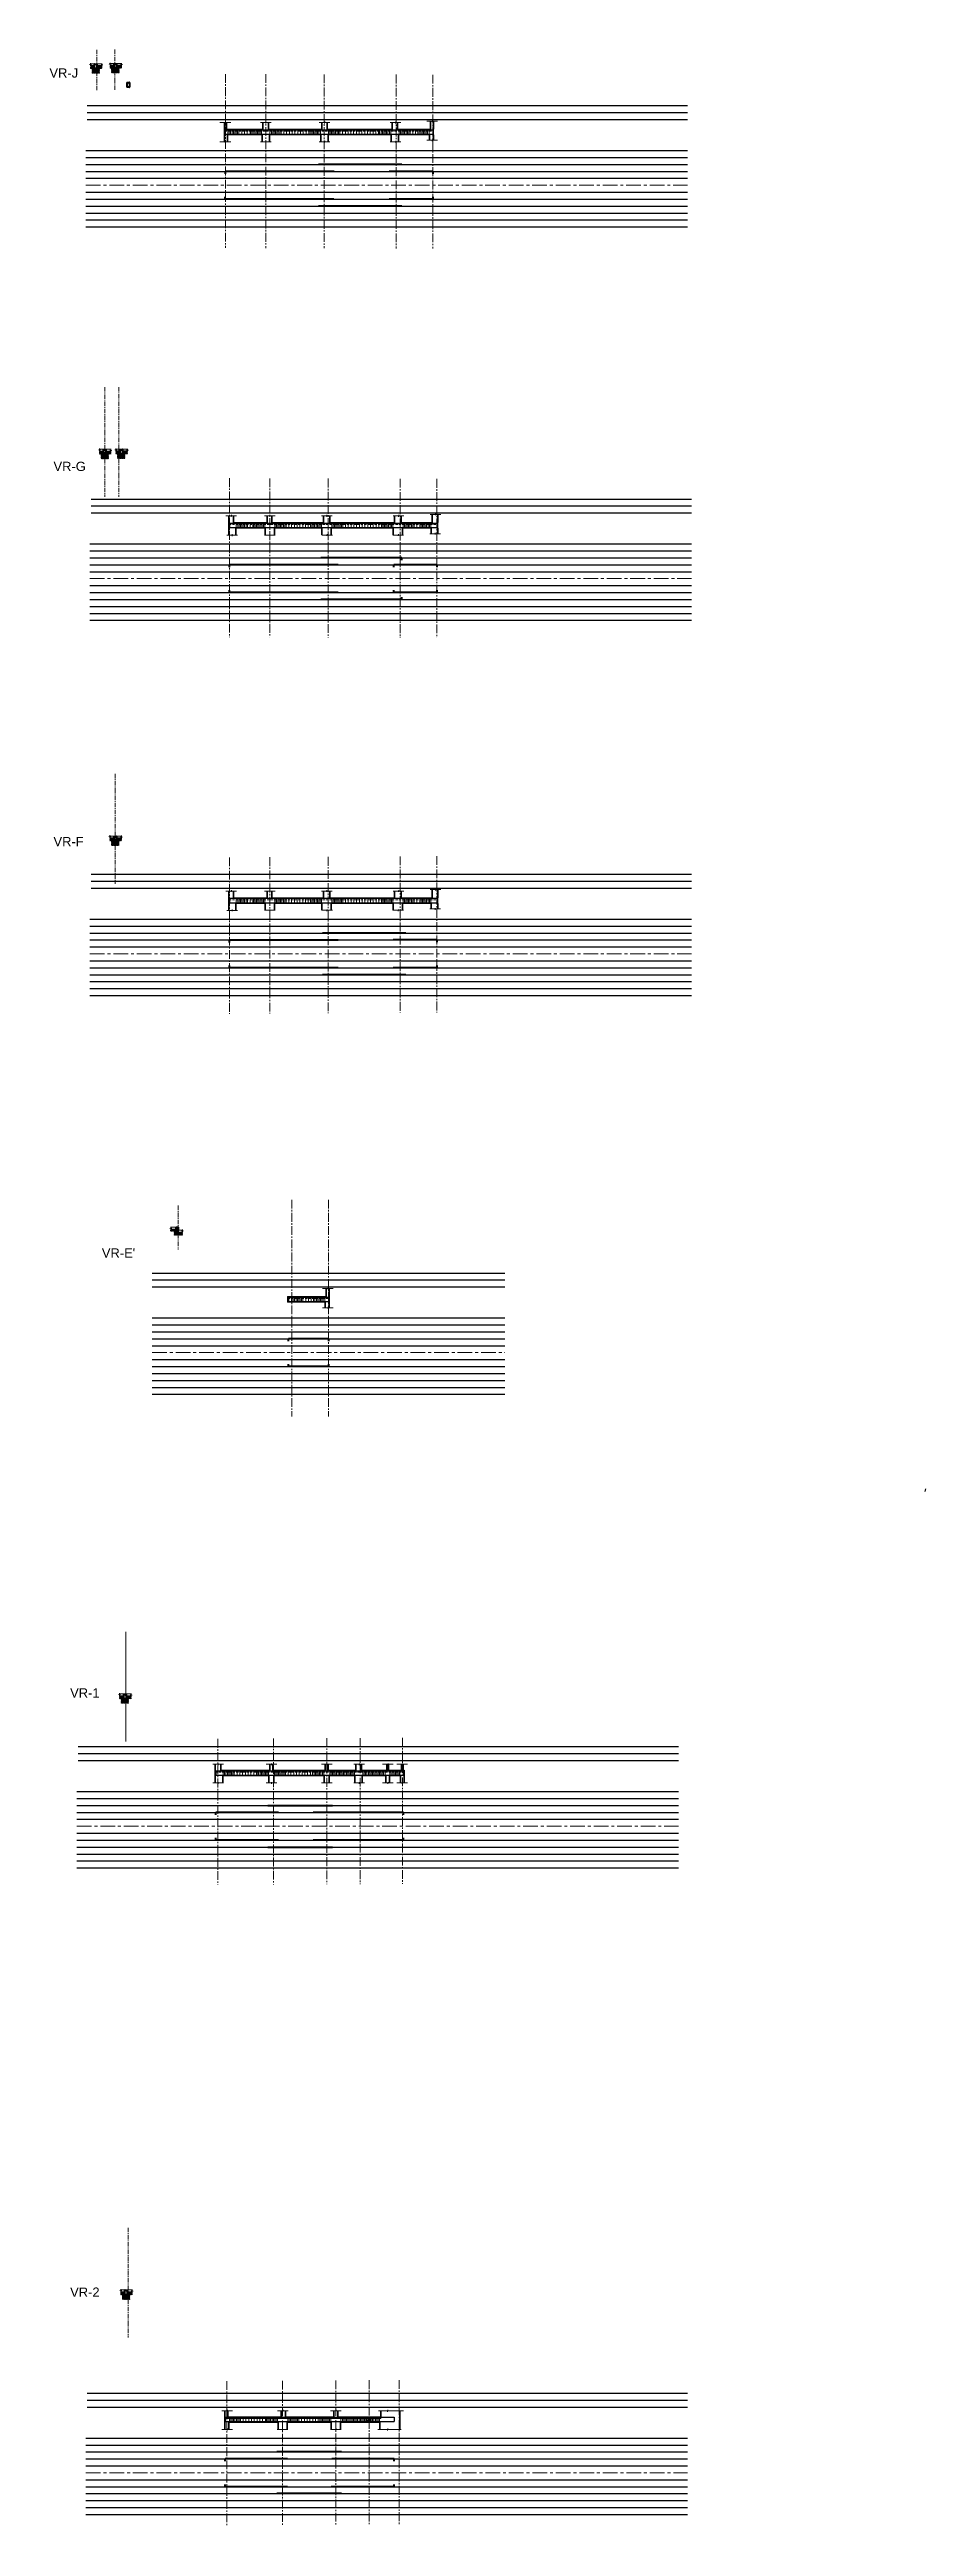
# Model space of a CAD drawing. Header units: millimetres. Extents: x 1130 to 2176, y -195 to 376.
# Drawn here: x 1978.2 to 2072.9, y 62 to 329.6 of the extents above; entities that cross this region are included whole.
import ezdxf

# ---------------------------------------------------------------- set-up
doc = ezdxf.new("R2010")
doc.units = ezdxf.units.MM
for name, pattern in [('AXES', [50.8, 31.75, -6.35, 6.35, -6.35]), ('CENTER2', [28.575, 19.05, -3.175, 3.175, -3.175]), ('HIDDEN', [0.375, 0.25, -0.125])]:
    doc.linetypes.add(name, pattern=pattern)
for name, color, linetype in [('A- TEXTO 1', 7, 'Continuous'), ('A_vista 2', 1, 'Continuous'), ('EDIS-MURO PERIMETRAL', 3, 'Continuous'), ('TEXTURA', 8, 'Continuous')]:
    doc.layers.add(name, color=color, linetype=linetype)
for name, color, linetype, lineweight in [('EDIS-BORDE DE LOSA', 3, 'Continuous', 9), ('EDIS-COLUMNAS SOTANO', 7, 'Continuous', 40), ('EDIS-CONCRETO BAJA RESIST', 8, 'Continuous', 9), ('EDIS-EJES COLUMNAS', 9, 'CENTER2', 15), ('EDIS-ESTRIBOS', 3, 'Continuous', 15), ('EDIS-PEDESTALES', 4, 'Continuous', 13), ('EDIS-PL-DIMENSION', 8, 'Continuous', 13), ('EDIS-REFUERZOS', 6, 'Continuous', 30), ('EDIS-REFUERZOS DETALLES', 7, 'Continuous', 40), ('EDIS-TIERRA', 8, 'Continuous', 13), ('EDIS-VIGAS RIOSTRAS', 6, 'Continuous', 13), ('Est-PL-DIMENSION', 8, 'Continuous', 13)]:
    doc.layers.add(name, color=color, linetype=linetype, lineweight=lineweight)
doc.layers.add('EDIS-VIEWPOTS', color=8, linetype='Continuous', plot=False)
doc.styles.add('style1', font='arial.ttf', dxfattribs={"height": 0.2})

msp = doc.modelspace()

# ---------------------------------------------------------------- texts
at = {"layer": 'A- TEXTO 1', "style": 'style1'}
for s, p in [('VR-J', (1978.151, 326.57, -1764)), ('VR-G', (1978.59, 284.076, -1764)), ('VR-F', (1978.59, 243.545, -1764)), ("VR-E'", (1983.818, 199.106, -1764)), ('VR-1', (1980.389, 151.582, -1764)), ('VR-2', (1980.389, 86.857, -1764))]:
    msp.add_text(s, height=1, rotation=0, dxfattribs=at).set_placement(p)

# ---------------------------------------------------------------- blocks, each defined once
blk = doc.blocks.new('*U442')
at = {"layer": 'EDIS-ESTRIBOS', "linetype": 'ByBlock'}
blk.add_line((0, -0.2375), (0, 0.2375), dxfattribs=at)
blk = doc.blocks.new('*U443')
at = {"layer": 'EDIS-PL-DIMENSION', "color": 0, "linetype": 'ByBlock', "lineweight": -2, "transparency": 16777216}
for p in [(1997.44, 320.7), (1997.59, 320.7), (1997.74, 320.7), (1997.89, 320.7), (1998.04, 320.7), (1998.19, 320.7), (1998.34, 320.7), (1998.49, 320.7), (1998.64, 320.7)]:
    blk.add_blockref('*U442', p, dxfattribs=at)
blk = doc.blocks.new('*U445')
at = {"layer": 'EDIS-ESTRIBOS', "linetype": 'ByBlock'}
blk.add_line((0, -0.2375), (0, 0.2375), dxfattribs=at)
blk = doc.blocks.new('*U444')
at = {"layer": 'EDIS-PL-DIMENSION', "color": 0, "linetype": 'ByBlock', "lineweight": -2, "transparency": 16777216}
for p in [(1997.44, 320.7), (1997.59, 320.7), (1997.74, 320.7), (1997.89, 320.7), (1998.04, 320.7), (1998.19, 320.7), (1998.34, 320.7), (1998.49, 320.7), (1998.64, 320.7)]:
    blk.add_blockref('*U445', p, dxfattribs=at)
blk = doc.blocks.new('*U447')
at = {"layer": 'EDIS-ESTRIBOS', "linetype": 'ByBlock'}
blk.add_line((0, -0.2375), (0, 0.2375), dxfattribs=at)
blk = doc.blocks.new('*U446')
at = {"layer": 'EDIS-PL-DIMENSION', "color": 0, "linetype": 'ByBlock', "lineweight": -2, "transparency": 16777216}
for p in [(1997.44, 320.7), (1997.59, 320.7), (1997.74, 320.7), (1997.89, 320.7), (1998.04, 320.7), (1998.19, 320.7), (1998.34, 320.7), (1998.49, 320.7), (1998.64, 320.7)]:
    blk.add_blockref('*U447', p, dxfattribs=at)
blk = doc.blocks.new('*U449')
at = {"layer": 'EDIS-ESTRIBOS', "linetype": 'ByBlock'}
blk.add_line((0, -0.2375), (0, 0.2375), dxfattribs=at)
blk = doc.blocks.new('*U448')
at = {"layer": 'EDIS-PL-DIMENSION', "color": 0, "linetype": 'ByBlock', "lineweight": -2, "transparency": 16777216}
for p in [(1997.44, 320.7), (1997.59, 320.7), (1997.74, 320.7), (1997.89, 320.7), (1998.04, 320.7), (1998.19, 320.7), (1998.34, 320.7), (1998.49, 320.7), (1998.64, 320.7)]:
    blk.add_blockref('*U449', p, dxfattribs=at)
blk = doc.blocks.new('*U451')
at = {"layer": 'EDIS-ESTRIBOS', "linetype": 'ByBlock'}
blk.add_line((0, -0.2375), (0, 0.2375), dxfattribs=at)
blk = doc.blocks.new('*U450')
at = {"layer": 'EDIS-PL-DIMENSION', "color": 0, "linetype": 'ByBlock', "lineweight": -2, "transparency": 16777216}
for p in [(1997.44, 320.7), (1997.59, 320.7), (1997.74, 320.7), (1997.89, 320.7), (1998.04, 320.7), (1998.19, 320.7), (1998.34, 320.7), (1998.49, 320.7), (1998.64, 320.7)]:
    blk.add_blockref('*U451', p, dxfattribs=at)
blk = doc.blocks.new('*U453')
at = {"layer": 'EDIS-ESTRIBOS', "linetype": 'ByBlock'}
blk.add_line((0, -0.2375), (0, 0.2375), dxfattribs=at)
blk = doc.blocks.new('*U452')
at = {"layer": 'EDIS-PL-DIMENSION', "color": 0, "linetype": 'ByBlock', "lineweight": -2, "transparency": 16777216}
for p in [(1997.44, 320.7), (1997.59, 320.7), (1997.74, 320.7), (1997.89, 320.7), (1998.04, 320.7), (1998.19, 320.7), (1998.34, 320.7), (1998.49, 320.7), (1998.64, 320.7)]:
    blk.add_blockref('*U453', p, dxfattribs=at)
blk = doc.blocks.new('*U455')
at = {"layer": 'EDIS-ESTRIBOS', "linetype": 'ByBlock'}
blk.add_line((0, -0.2375), (0, 0.2375), dxfattribs=at)
blk = doc.blocks.new('*U454')
at = {"layer": 'EDIS-PL-DIMENSION', "color": 0, "linetype": 'ByBlock', "lineweight": -2, "transparency": 16777216}
for p in [(1997.44, 320.7), (1997.59, 320.7), (1997.74, 320.7), (1997.89, 320.7), (1998.04, 320.7), (1998.19, 320.7), (1998.34, 320.7), (1998.49, 320.7), (1998.64, 320.7)]:
    blk.add_blockref('*U455', p, dxfattribs=at)
blk = doc.blocks.new('*U457')
at = {"layer": 'EDIS-ESTRIBOS', "linetype": 'ByBlock'}
blk.add_line((0, -0.2375), (0, 0.2375), dxfattribs=at)
blk = doc.blocks.new('*U456')
at = {"layer": 'EDIS-PL-DIMENSION', "color": 0, "linetype": 'ByBlock', "lineweight": -2, "transparency": 16777216}
for p in [(1997.44, 320.7), (1997.59, 320.7), (1997.74, 320.7), (1997.89, 320.7), (1998.04, 320.7), (1998.19, 320.7), (1998.34, 320.7), (1998.49, 320.7), (1998.64, 320.7)]:
    blk.add_blockref('*U457', p, dxfattribs=at)
blk = doc.blocks.new('*U459')
at = {"layer": 'EDIS-ESTRIBOS', "linetype": 'ByBlock'}
blk.add_line((0, -0.2375), (0, 0.2375), dxfattribs=at)
blk = doc.blocks.new('*U458')
at = {"layer": 'EDIS-PL-DIMENSION', "color": 0, "linetype": 'ByBlock', "lineweight": -2, "transparency": 16777216}
for p in [(1997.44, 320.7), (1997.59, 320.7), (1997.74, 320.7), (1997.89, 320.7), (1998.04, 320.7), (1998.19, 320.7), (1998.34, 320.7), (1998.49, 320.7), (1998.64, 320.7)]:
    blk.add_blockref('*U459', p, dxfattribs=at)
blk = doc.blocks.new('*U461')
at = {"layer": 'EDIS-ESTRIBOS', "linetype": 'ByBlock'}
blk.add_line((0, -0.2375), (0, 0.2375), dxfattribs=at)
blk = doc.blocks.new('*U460')
at = {"layer": 'EDIS-PL-DIMENSION', "color": 0, "linetype": 'ByBlock', "lineweight": -2, "transparency": 16777216}
for p in [(1997.44, 320.7), (1997.59, 320.7), (1997.74, 320.7), (1997.89, 320.7), (1998.04, 320.7), (1998.19, 320.7), (1998.34, 320.7), (1998.49, 320.7), (1998.64, 320.7)]:
    blk.add_blockref('*U461', p, dxfattribs=at)
blk = doc.blocks.new('*U463')
at = {"layer": 'EDIS-ESTRIBOS', "linetype": 'ByBlock'}
blk.add_line((0, -0.2375), (0, 0.2375), dxfattribs=at)
blk = doc.blocks.new('*U462')
at = {"layer": 'EDIS-PL-DIMENSION', "color": 0, "linetype": 'ByBlock', "lineweight": -2, "transparency": 16777216}
for p in [(1997.44, 320.7), (1997.59, 320.7), (1997.74, 320.7), (1997.89, 320.7), (1998.04, 320.7), (1998.19, 320.7), (1998.34, 320.7), (1998.49, 320.7), (1998.64, 320.7)]:
    blk.add_blockref('*U463', p, dxfattribs=at)
blk = doc.blocks.new('*U465')
at = {"layer": 'EDIS-ESTRIBOS', "linetype": 'ByBlock'}
blk.add_line((0, -0.2375), (0, 0.2375), dxfattribs=at)
blk = doc.blocks.new('*U464')
at = {"layer": 'EDIS-PL-DIMENSION', "color": 0, "linetype": 'ByBlock', "lineweight": -2, "transparency": 16777216}
for p in [(1997.44, 320.7), (1997.59, 320.7), (1997.74, 320.7), (1997.89, 320.7), (1998.04, 320.7), (1998.19, 320.7), (1998.34, 320.7), (1998.49, 320.7), (1998.64, 320.7)]:
    blk.add_blockref('*U465', p, dxfattribs=at)
blk = doc.blocks.new('*U467')
at = {"layer": 'EDIS-ESTRIBOS', "linetype": 'ByBlock'}
blk.add_line((0, -0.2375), (0, 0.2375), dxfattribs=at)
blk = doc.blocks.new('*U466')
at = {"layer": 'EDIS-PL-DIMENSION', "color": 0, "linetype": 'ByBlock', "lineweight": -2, "transparency": 16777216}
for p in [(1997.44, 320.7), (1997.59, 320.7), (1997.74, 320.7), (1997.89, 320.7), (1998.04, 320.7), (1998.19, 320.7), (1998.34, 320.7), (1998.49, 320.7), (1998.64, 320.7)]:
    blk.add_blockref('*U467', p, dxfattribs=at)
blk = doc.blocks.new('*U469')
at = {"layer": 'EDIS-ESTRIBOS', "linetype": 'ByBlock'}
blk.add_line((0, -0.2375), (0, 0.2375), dxfattribs=at)
blk = doc.blocks.new('*U468')
at = {"layer": 'EDIS-PL-DIMENSION', "color": 0, "linetype": 'ByBlock', "lineweight": -2, "transparency": 16777216}
for p in [(1997.44, 320.7), (1997.59, 320.7), (1997.74, 320.7), (1997.89, 320.7), (1998.04, 320.7), (1998.19, 320.7), (1998.34, 320.7), (1998.49, 320.7), (1998.64, 320.7)]:
    blk.add_blockref('*U469', p, dxfattribs=at)
blk = doc.blocks.new('*U471')
at = {"layer": 'EDIS-ESTRIBOS', "linetype": 'ByBlock'}
blk.add_line((0, -0.2375), (0, 0.2375), dxfattribs=at)
blk = doc.blocks.new('*U470')
at = {"layer": 'EDIS-PL-DIMENSION', "color": 0, "linetype": 'ByBlock', "lineweight": -2, "transparency": 16777216}
for p in [(1997.44, 320.7), (1997.59, 320.7), (1997.74, 320.7), (1997.89, 320.7), (1998.04, 320.7), (1998.19, 320.7), (1998.34, 320.7), (1998.49, 320.7), (1998.64, 320.7)]:
    blk.add_blockref('*U471', p, dxfattribs=at)
blk = doc.blocks.new('*U473')
at = {"layer": 'EDIS-ESTRIBOS', "linetype": 'ByBlock'}
blk.add_line((0, -0.2375), (0, 0.2375), dxfattribs=at)
blk = doc.blocks.new('*U472')
at = {"layer": 'EDIS-PL-DIMENSION', "color": 0, "linetype": 'ByBlock', "lineweight": -2, "transparency": 16777216}
for p in [(1997.44, 320.7), (1997.59, 320.7), (1997.74, 320.7), (1997.89, 320.7), (1998.04, 320.7), (1998.19, 320.7), (1998.34, 320.7), (1998.49, 320.7), (1998.64, 320.7)]:
    blk.add_blockref('*U473', p, dxfattribs=at)
blk = doc.blocks.new('*U475')
at = {"layer": 'EDIS-ESTRIBOS', "linetype": 'ByBlock'}
blk.add_line((0, -0.2375), (0, 0.2375), dxfattribs=at)
blk = doc.blocks.new('*U474')
at = {"layer": 'EDIS-PL-DIMENSION', "color": 0, "linetype": 'ByBlock', "lineweight": -2, "transparency": 16777216}
for p in [(1997.44, 320.7), (1997.59, 320.7), (1997.74, 320.7), (1997.89, 320.7), (1998.04, 320.7), (1998.19, 320.7), (1998.34, 320.7), (1998.49, 320.7), (1998.64, 320.7)]:
    blk.add_blockref('*U475', p, dxfattribs=at)
blk = doc.blocks.new('*U477')
at = {"layer": 'EDIS-ESTRIBOS', "linetype": 'ByBlock'}
blk.add_line((0, -0.2375), (0, 0.2375), dxfattribs=at)
blk = doc.blocks.new('*U476')
at = {"layer": 'EDIS-PL-DIMENSION', "color": 0, "linetype": 'ByBlock', "lineweight": -2, "transparency": 16777216}
for p in [(1997.44, 320.7), (1997.59, 320.7), (1997.74, 320.7), (1997.89, 320.7), (1998.04, 320.7), (1998.19, 320.7), (1998.34, 320.7), (1998.49, 320.7), (1998.64, 320.7)]:
    blk.add_blockref('*U477', p, dxfattribs=at)
blk = doc.blocks.new('*U495')
at = {"layer": 'EDIS-ESTRIBOS', "linetype": 'ByBlock'}
blk.add_line((0, -0.2375), (0, 0.2375), dxfattribs=at)
blk = doc.blocks.new('*U494')
at = {"layer": 'EDIS-PL-DIMENSION', "color": 0, "linetype": 'ByBlock', "lineweight": -2, "transparency": 16777216}
for p in [(1997.44, 320.7), (1997.59, 320.7), (1997.74, 320.7), (1997.89, 320.7), (1998.04, 320.7), (1998.19, 320.7), (1998.34, 320.7), (1998.49, 320.7), (1998.64, 320.7)]:
    blk.add_blockref('*U495', p, dxfattribs=at)
blk = doc.blocks.new('*U497')
at = {"layer": 'EDIS-ESTRIBOS', "linetype": 'ByBlock'}
blk.add_line((0, -0.2375), (0, 0.2375), dxfattribs=at)
blk = doc.blocks.new('*U496')
at = {"layer": 'EDIS-PL-DIMENSION', "color": 0, "linetype": 'ByBlock', "lineweight": -2, "transparency": 16777216}
for p in [(1997.44, 320.7), (1997.59, 320.7), (1997.74, 320.7), (1997.89, 320.7), (1998.04, 320.7), (1998.19, 320.7), (1998.34, 320.7), (1998.49, 320.7), (1998.64, 320.7)]:
    blk.add_blockref('*U497', p, dxfattribs=at)
blk = doc.blocks.new('*U499')
at = {"layer": 'EDIS-ESTRIBOS', "linetype": 'ByBlock'}
blk.add_line((0, -0.2375), (0, 0.2375), dxfattribs=at)
blk = doc.blocks.new('*U498')
at = {"layer": 'EDIS-PL-DIMENSION', "color": 0, "linetype": 'ByBlock', "lineweight": -2, "transparency": 16777216}
for p in [(1997.44, 320.7), (1997.59, 320.7), (1997.74, 320.7), (1997.89, 320.7), (1998.04, 320.7), (1998.19, 320.7), (1998.34, 320.7), (1998.49, 320.7), (1998.64, 320.7)]:
    blk.add_blockref('*U499', p, dxfattribs=at)
blk = doc.blocks.new('*U501')
at = {"layer": 'EDIS-ESTRIBOS', "linetype": 'ByBlock'}
blk.add_line((0, -0.2375), (0, 0.2375), dxfattribs=at)
blk = doc.blocks.new('*U500')
at = {"layer": 'EDIS-PL-DIMENSION', "color": 0, "linetype": 'ByBlock', "lineweight": -2, "transparency": 16777216}
for p in [(1997.44, 320.7), (1997.59, 320.7), (1997.74, 320.7), (1997.89, 320.7), (1998.04, 320.7), (1998.19, 320.7), (1998.34, 320.7), (1998.49, 320.7), (1998.64, 320.7)]:
    blk.add_blockref('*U501', p, dxfattribs=at)
blk = doc.blocks.new('*U503')
at = {"layer": 'EDIS-ESTRIBOS', "linetype": 'ByBlock'}
blk.add_line((0, -0.2375), (0, 0.2375), dxfattribs=at)
blk = doc.blocks.new('*U502')
at = {"layer": 'EDIS-PL-DIMENSION', "color": 0, "linetype": 'ByBlock', "lineweight": -2, "transparency": 16777216}
for p in [(1997.44, 320.7), (1997.59, 320.7), (1997.74, 320.7), (1997.89, 320.7), (1998.04, 320.7), (1998.19, 320.7), (1998.34, 320.7), (1998.49, 320.7), (1998.64, 320.7)]:
    blk.add_blockref('*U503', p, dxfattribs=at)
blk = doc.blocks.new('*U505')
at = {"layer": 'EDIS-ESTRIBOS', "linetype": 'ByBlock'}
blk.add_line((0, -0.2375), (0, 0.2375), dxfattribs=at)
blk = doc.blocks.new('*U504')
at = {"layer": 'EDIS-PL-DIMENSION', "color": 0, "linetype": 'ByBlock', "lineweight": -2, "transparency": 16777216}
for p in [(1997.44, 320.7), (1997.59, 320.7), (1997.74, 320.7), (1997.89, 320.7), (1998.04, 320.7), (1998.19, 320.7), (1998.34, 320.7), (1998.49, 320.7), (1998.64, 320.7)]:
    blk.add_blockref('*U505', p, dxfattribs=at)
blk = doc.blocks.new('*U507')
at = {"layer": 'EDIS-ESTRIBOS', "linetype": 'ByBlock'}
blk.add_line((0, -0.2375), (0, 0.2375), dxfattribs=at)
blk = doc.blocks.new('*U506')
at = {"layer": 'EDIS-PL-DIMENSION', "color": 0, "linetype": 'ByBlock', "lineweight": -2, "transparency": 16777216}
for p in [(1997.44, 320.7), (1997.59, 320.7), (1997.74, 320.7), (1997.89, 320.7), (1998.04, 320.7), (1998.19, 320.7), (1998.34, 320.7), (1998.49, 320.7), (1998.64, 320.7)]:
    blk.add_blockref('*U507', p, dxfattribs=at)
blk = doc.blocks.new('*U509')
at = {"layer": 'EDIS-ESTRIBOS', "linetype": 'ByBlock'}
blk.add_line((0, -0.2375), (0, 0.2375), dxfattribs=at)
blk = doc.blocks.new('*U508')
at = {"layer": 'EDIS-PL-DIMENSION', "color": 0, "linetype": 'ByBlock', "lineweight": -2, "transparency": 16777216}
for p in [(1997.44, 320.7), (1997.59, 320.7), (1997.74, 320.7), (1997.89, 320.7), (1998.04, 320.7), (1998.19, 320.7), (1998.34, 320.7), (1998.49, 320.7), (1998.64, 320.7)]:
    blk.add_blockref('*U509', p, dxfattribs=at)
blk = doc.blocks.new('*U511')
at = {"layer": 'EDIS-ESTRIBOS', "linetype": 'ByBlock'}
blk.add_line((0, -0.2375), (0, 0.2375), dxfattribs=at)
blk = doc.blocks.new('*U510')
at = {"layer": 'EDIS-PL-DIMENSION', "color": 0, "linetype": 'ByBlock', "lineweight": -2, "transparency": 16777216}
for p in [(1997.44, 320.7), (1997.59, 320.7), (1997.74, 320.7), (1997.89, 320.7), (1998.04, 320.7), (1998.19, 320.7), (1998.34, 320.7), (1998.49, 320.7), (1998.64, 320.7)]:
    blk.add_blockref('*U511', p, dxfattribs=at)
blk = doc.blocks.new('*U513')
at = {"layer": 'EDIS-ESTRIBOS', "linetype": 'ByBlock'}
blk.add_line((0, -0.2375), (0, 0.2375), dxfattribs=at)
blk = doc.blocks.new('*U512')
at = {"layer": 'EDIS-PL-DIMENSION', "color": 0, "linetype": 'ByBlock', "lineweight": -2, "transparency": 16777216}
for p in [(1997.44, 320.7), (1997.59, 320.7), (1997.74, 320.7), (1997.89, 320.7), (1998.04, 320.7), (1998.19, 320.7), (1998.34, 320.7), (1998.49, 320.7), (1998.64, 320.7)]:
    blk.add_blockref('*U513', p, dxfattribs=at)
blk = doc.blocks.new('*U515')
at = {"layer": 'EDIS-ESTRIBOS', "linetype": 'ByBlock'}
blk.add_line((0, -0.2375), (0, 0.2375), dxfattribs=at)
blk = doc.blocks.new('*U514')
at = {"layer": 'EDIS-PL-DIMENSION', "color": 0, "linetype": 'ByBlock', "lineweight": -2, "transparency": 16777216}
for p in [(1997.44, 320.7), (1997.59, 320.7), (1997.74, 320.7), (1997.89, 320.7), (1998.04, 320.7), (1998.19, 320.7), (1998.34, 320.7), (1998.49, 320.7), (1998.64, 320.7)]:
    blk.add_blockref('*U515', p, dxfattribs=at)
blk = doc.blocks.new('*U517')
at = {"layer": 'EDIS-ESTRIBOS', "linetype": 'ByBlock'}
blk.add_line((0, -0.2375), (0, 0.2375), dxfattribs=at)
blk = doc.blocks.new('*U516')
at = {"layer": 'EDIS-PL-DIMENSION', "color": 0, "linetype": 'ByBlock', "lineweight": -2, "transparency": 16777216}
for p in [(1997.44, 320.7), (1997.59, 320.7), (1997.74, 320.7), (1997.89, 320.7), (1998.04, 320.7), (1998.19, 320.7), (1998.34, 320.7), (1998.49, 320.7), (1998.64, 320.7)]:
    blk.add_blockref('*U517', p, dxfattribs=at)
blk = doc.blocks.new('*U519')
at = {"layer": 'EDIS-ESTRIBOS', "linetype": 'ByBlock'}
blk.add_line((0, -0.2375), (0, 0.2375), dxfattribs=at)
blk = doc.blocks.new('*U518')
at = {"layer": 'EDIS-PL-DIMENSION', "color": 0, "linetype": 'ByBlock', "lineweight": -2, "transparency": 16777216}
for p in [(1997.44, 320.7), (1997.59, 320.7), (1997.74, 320.7), (1997.89, 320.7), (1998.04, 320.7), (1998.19, 320.7), (1998.34, 320.7), (1998.49, 320.7), (1998.64, 320.7)]:
    blk.add_blockref('*U519', p, dxfattribs=at)
blk = doc.blocks.new('*U552')
at = {"layer": 'EDIS-ESTRIBOS', "linetype": 'ByBlock'}
blk.add_line((0, -0.2375), (0, 0.2375), dxfattribs=at)
blk = doc.blocks.new('*U553')
at = {"layer": 'EDIS-PL-DIMENSION', "color": 0, "linetype": 'ByBlock', "lineweight": -2, "transparency": 16777216}
for p in [(1998.8, 73.6), (1999.1, 73.6), (1999.4, 73.6), (1999.7, 73.6), (2000, 73.6), (2000.3, 73.6), (2000.6, 73.6), (2000.9, 73.6), (2001.2, 73.6), (2001.5, 73.6)]:
    blk.add_blockref('*U552', p, dxfattribs=at)
blk = doc.blocks.new('*U554')
at = {"layer": 'EDIS-ESTRIBOS', "linetype": 'ByBlock'}
blk.add_line((0, -0.2375), (0, 0.2375), dxfattribs=at)
blk = doc.blocks.new('*U555')
at = {"layer": 'EDIS-PL-DIMENSION', "color": 0, "linetype": 'ByBlock', "lineweight": -2, "transparency": 16777216}
for p in [(2005.11, 73.6), (2005.41, 73.6), (2005.71, 73.6), (2006.01, 73.6), (2006.31, 73.6), (2006.61, 73.6), (2006.91, 73.6), (2007.21, 73.6)]:
    blk.add_blockref('*U554', p, dxfattribs=at)
blk = doc.blocks.new('*U556')
at = {"layer": 'EDIS-ESTRIBOS', "linetype": 'ByBlock'}
blk.add_line((0, -0.24), (0, 0.24), dxfattribs=at)
blk = doc.blocks.new('*U557')
at = {"layer": 'EDIS-PL-DIMENSION', "color": 0, "linetype": 'ByBlock', "lineweight": -2, "transparency": 16777216}
for p in [(1998.13, 143.45), (1998.43, 143.45), (1998.73, 143.45), (1999.03, 143.45), (1999.33, 143.45), (1999.63, 143.45), (1999.93, 143.45), (2000.23, 143.45), (2000.53, 143.45)]:
    blk.add_blockref('*U556', p, dxfattribs=at)
blk = doc.blocks.new('*U558')
at = {"layer": 'EDIS-ESTRIBOS', "linetype": 'ByBlock'}
blk.add_line((0, -0.24), (0, 0.24), dxfattribs=at)
blk = doc.blocks.new('*U559')
at = {"layer": 'EDIS-PL-DIMENSION', "color": 0, "linetype": 'ByBlock', "lineweight": -2, "transparency": 16777216}
for p in [(2003.66, 143.45), (2003.96, 143.45), (2004.26, 143.45), (2004.56, 143.45), (2004.86, 143.45), (2005.16, 143.45), (2005.46, 143.45), (2005.76, 143.45), (2006.06, 143.45), (2006.36, 143.45)]:
    blk.add_blockref('*U558', p, dxfattribs=at)
blk = doc.blocks.new('*U560')
at = {"layer": 'EDIS-ESTRIBOS', "linetype": 'ByBlock'}
blk.add_line((0, -0.2375), (0, 0.2375), dxfattribs=at)
blk = doc.blocks.new('*U561')
at = {"layer": 'EDIS-PL-DIMENSION', "color": 0, "linetype": 'ByBlock', "lineweight": -2, "transparency": 16777216}
for p in [(2008.45, 143.45), (2008.6, 143.45), (2008.75, 143.45), (2008.9, 143.45), (2009.05, 143.45), (2009.2, 143.45), (2009.35, 143.45), (2009.5, 143.45), (2009.65, 143.45), (2009.8, 143.45), (2009.95, 143.45), (2010.1, 143.45), (2010.25, 143.45), (2010.4, 143.45), (2010.55, 143.45), (2010.7, 143.45), (2010.85, 143.45), (2011, 143.45)]:
    blk.add_blockref('*U560', p, dxfattribs=at)
blk = doc.blocks.new('*U562')
at = {"layer": 'EDIS-ESTRIBOS', "linetype": 'ByBlock'}
blk.add_line((0, -0.2375), (0, 0.2375), dxfattribs=at)
blk = doc.blocks.new('*U563')
at = {"layer": 'EDIS-PL-DIMENSION', "color": 0, "linetype": 'ByBlock', "lineweight": -2, "transparency": 16777216}
for p in [(2012.03, 143.45), (2012.18, 143.45), (2012.33, 143.45), (2012.48, 143.45), (2012.63, 143.45), (2012.78, 143.45), (2012.93, 143.45), (2013.08, 143.45), (2013.23, 143.45), (2013.38, 143.45), (2013.53, 143.45), (2013.68, 143.45), (2013.83, 143.45), (2013.98, 143.45), (2014.13, 143.45), (2014.28, 143.45), (2014.43, 143.45)]:
    blk.add_blockref('*U562', p, dxfattribs=at)
blk = doc.blocks.new('*U564')
at = {"layer": 'EDIS-ESTRIBOS', "linetype": 'ByBlock'}
blk.add_line((0, -0.2375), (0, 0.2375), dxfattribs=at)
blk = doc.blocks.new('*U565')
at = {"layer": 'EDIS-PL-DIMENSION', "color": 0, "linetype": 'ByBlock', "lineweight": -2, "transparency": 16777216}
for p in [(2014.96, 143.45), (2015.11, 143.45), (2015.26, 143.45), (2015.41, 143.45), (2015.56, 143.45), (2015.71, 143.45), (2015.86, 143.45), (2016.01, 143.45)]:
    blk.add_blockref('*U564', p, dxfattribs=at)
blk = doc.blocks.new('*U566')
at = {"layer": 'EDIS-ESTRIBOS', "linetype": 'ByBlock'}
blk.add_line((0, -0.24), (0, 0.24), dxfattribs=at)
blk = doc.blocks.new('*U567')
at = {"layer": 'EDIS-PL-DIMENSION', "color": 0, "linetype": 'ByBlock', "lineweight": -2, "transparency": 16777216}
for p in [(2005.56, 194.6), (2005.86, 194.6), (2006.16, 194.6), (2006.46, 194.6)]:
    blk.add_blockref('*U566', p, dxfattribs=at)
blk = doc.blocks.new('*U568')
at = {"layer": 'EDIS-ESTRIBOS', "linetype": 'ByBlock'}
blk.add_line((0, -0.24), (0, 0.24), dxfattribs=at)
blk = doc.blocks.new('*U569')
at = {"layer": 'EDIS-PL-DIMENSION', "color": 0, "linetype": 'ByBlock', "lineweight": -2, "transparency": 16777216}
for p in [(1999.55, 237.68), (1999.85, 237.68), (2000.15, 237.68)]:
    blk.add_blockref('*U568', p, dxfattribs=at)
blk = doc.blocks.new('*U570')
at = {"layer": 'EDIS-ESTRIBOS', "linetype": 'ByBlock'}
blk.add_line((0, -0.2375), (0, 0.2375), dxfattribs=at)
blk = doc.blocks.new('*U571')
at = {"layer": 'EDIS-PL-DIMENSION', "color": 0, "linetype": 'ByBlock', "lineweight": -2, "transparency": 16777216}
for p in [(2003.73, 237.68), (2004.03, 237.68), (2004.33, 237.68), (2004.63, 237.68), (2004.93, 237.68), (2005.23, 237.68), (2005.53, 237.68), (2005.83, 237.68), (2006.13, 237.68)]:
    blk.add_blockref('*U570', p, dxfattribs=at)
blk = doc.blocks.new('*U572')
at = {"layer": 'EDIS-ESTRIBOS', "linetype": 'ByBlock'}
blk.add_line((0, -0.2375), (0, 0.2375), dxfattribs=at)
blk = doc.blocks.new('*U573')
at = {"layer": 'EDIS-PL-DIMENSION', "color": 0, "linetype": 'ByBlock', "lineweight": -2, "transparency": 16777216}
for p in [(2009.86, 237.68), (2010.16, 237.68), (2010.46, 237.68), (2010.76, 237.68), (2011.06, 237.68), (2011.36, 237.68), (2011.66, 237.68), (2011.96, 237.68), (2012.26, 237.68), (2012.56, 237.68), (2012.86, 237.68), (2013.16, 237.68), (2013.46, 237.68), (2013.76, 237.68), (2014.06, 237.68)]:
    blk.add_blockref('*U572', p, dxfattribs=at)
blk = doc.blocks.new('*U574')
at = {"layer": 'EDIS-ESTRIBOS', "linetype": 'ByBlock'}
blk.add_line((0, -0.2375), (0, 0.2375), dxfattribs=at)
blk = doc.blocks.new('*U575')
at = {"layer": 'EDIS-PL-DIMENSION', "color": 0, "linetype": 'ByBlock', "lineweight": -2, "transparency": 16777216}
for p in [(1999.55, 278.21), (1999.85, 278.21), (2000.15, 278.21)]:
    blk.add_blockref('*U574', p, dxfattribs=at)
blk = doc.blocks.new('*U576')
at = {"layer": 'EDIS-ESTRIBOS', "linetype": 'ByBlock'}
blk.add_line((0, -0.24), (0, 0.24), dxfattribs=at)
blk = doc.blocks.new('*U577')
at = {"layer": 'EDIS-PL-DIMENSION', "color": 0, "linetype": 'ByBlock', "lineweight": -2, "transparency": 16777216}
for p in [(2003.73, 278.21), (2004.03, 278.21), (2004.33, 278.21), (2004.63, 278.21), (2004.93, 278.21), (2005.23, 278.21), (2005.53, 278.21), (2005.83, 278.21), (2006.13, 278.21)]:
    blk.add_blockref('*U576', p, dxfattribs=at)
blk = doc.blocks.new('*U578')
at = {"layer": 'EDIS-ESTRIBOS', "linetype": 'ByBlock'}
blk.add_line((0, -0.2375), (0, 0.2375), dxfattribs=at)
blk = doc.blocks.new('*U579')
at = {"layer": 'EDIS-PL-DIMENSION', "color": 0, "linetype": 'ByBlock', "lineweight": -2, "transparency": 16777216}
for p in [(2009.86, 278.21), (2010.16, 278.21), (2010.46, 278.21), (2010.76, 278.21), (2011.06, 278.21), (2011.36, 278.21), (2011.66, 278.21), (2011.96, 278.21), (2012.26, 278.21), (2012.56, 278.21), (2012.86, 278.21), (2013.16, 278.21), (2013.46, 278.21), (2013.76, 278.21), (2014.06, 278.21)]:
    blk.add_blockref('*U578', p, dxfattribs=at)
blk = doc.blocks.new('*U581')
at = {"layer": 'EDIS-ESTRIBOS', "linetype": 'ByBlock'}
blk.add_line((0, -0.2375), (0, 0.2375), dxfattribs=at)
blk = doc.blocks.new('*U580')
at = {"layer": 'EDIS-PL-DIMENSION', "color": 0, "linetype": 'ByBlock', "lineweight": -2, "transparency": 16777216}
for p in [(1997.44, 320.7), (1997.59, 320.7), (1997.74, 320.7), (1997.89, 320.7), (1998.04, 320.7), (1998.19, 320.7), (1998.34, 320.7), (1998.49, 320.7), (1998.64, 320.7)]:
    blk.add_blockref('*U581', p, dxfattribs=at)
blk = doc.blocks.new('*U583')
at = {"layer": 'EDIS-ESTRIBOS', "linetype": 'ByBlock'}
blk.add_line((0, -0.2375), (0, 0.2375), dxfattribs=at)
blk = doc.blocks.new('*U582')
at = {"layer": 'EDIS-PL-DIMENSION', "color": 0, "linetype": 'ByBlock', "lineweight": -2, "transparency": 16777216}
for p in [(1997.44, 320.7), (1997.59, 320.7), (1997.74, 320.7), (1997.89, 320.7), (1998.04, 320.7), (1998.19, 320.7), (1998.34, 320.7), (1998.49, 320.7), (1998.64, 320.7)]:
    blk.add_blockref('*U583', p, dxfattribs=at)
blk = doc.blocks.new('*U585')
at = {"layer": 'EDIS-ESTRIBOS', "linetype": 'ByBlock'}
blk.add_line((0, -0.2375), (0, 0.2375), dxfattribs=at)
blk = doc.blocks.new('*U584')
at = {"layer": 'EDIS-PL-DIMENSION', "color": 0, "linetype": 'ByBlock', "lineweight": -2, "transparency": 16777216}
for p in [(1997.44, 320.7), (1997.59, 320.7), (1997.74, 320.7), (1997.89, 320.7), (1998.04, 320.7), (1998.19, 320.7), (1998.34, 320.7), (1998.49, 320.7), (1998.64, 320.7)]:
    blk.add_blockref('*U585', p, dxfattribs=at)
blk = doc.blocks.new('*U586')
at = {"layer": 'EDIS-ESTRIBOS', "linetype": 'ByBlock'}
blk.add_line((0, -0.24), (0, 0.24), dxfattribs=at)
blk = doc.blocks.new('*U587')
at = {"layer": 'EDIS-PL-DIMENSION', "color": 0, "linetype": 'ByBlock', "lineweight": -2, "transparency": 16777216}
for p in [(1998.64, 320.7), (1998.94, 320.7), (1999.24, 320.7), (1999.54, 320.7), (1999.84, 320.7)]:
    blk.add_blockref('*U586', p, dxfattribs=at)
blk = doc.blocks.new('*U588')
at = {"layer": 'EDIS-ESTRIBOS', "linetype": 'ByBlock'}
blk.add_line((0, -0.24), (0, 0.24), dxfattribs=at)
blk = doc.blocks.new('*U589')
at = {"layer": 'EDIS-PL-DIMENSION', "color": 0, "linetype": 'ByBlock', "lineweight": -2, "transparency": 16777216}
for p in [(2003.19, 320.7), (2003.49, 320.7), (2003.79, 320.7), (2004.09, 320.7), (2004.39, 320.7), (2004.69, 320.7), (2004.99, 320.7), (2005.29, 320.7), (2005.59, 320.7), (2005.89, 320.7), (2006.19, 320.7)]:
    blk.add_blockref('*U588', p, dxfattribs=at)
blk = doc.blocks.new('*U590')
at = {"layer": 'EDIS-ESTRIBOS', "linetype": 'ByBlock'}
blk.add_line((0, -0.25), (0, 0.24), dxfattribs=at)
blk = doc.blocks.new('*U591')
at = {"layer": 'EDIS-PL-DIMENSION', "color": 0, "linetype": 'ByBlock', "lineweight": -2, "transparency": 16777216}
for p in [(2009.54, 320.7), (2009.84, 320.7), (2010.14, 320.7), (2010.44, 320.7), (2010.74, 320.7), (2011.04, 320.7), (2011.34, 320.7), (2011.64, 320.7), (2011.94, 320.7), (2012.24, 320.7), (2012.54, 320.7), (2012.84, 320.7), (2013.14, 320.7), (2013.44, 320.7), (2013.74, 320.7)]:
    blk.add_blockref('*U590', p, dxfattribs=at)
blk = doc.blocks.new('*U592')
at = {"layer": 'EDIS-ESTRIBOS', "linetype": 'ByBlock'}
blk.add_line((0, -0.2375), (0, 0.2375), dxfattribs=at)
blk = doc.blocks.new('*U593')
at = {"layer": 'EDIS-PL-DIMENSION', "color": 0, "linetype": 'ByBlock', "lineweight": -2, "transparency": 16777216}
for p in [(2017.14, 320.7), (2017.44, 320.7), (2017.74, 320.7)]:
    blk.add_blockref('*U592', p, dxfattribs=at)
blk = doc.blocks.new('*U794')
at = {"layer": 'EDIS-ESTRIBOS', "linetype": 'ByBlock'}
blk.add_line((0, -0.2375), (0, 0.2375), dxfattribs=at)
blk = doc.blocks.new('*U795')
at = {"layer": 'EDIS-PL-DIMENSION', "color": 0, "linetype": 'ByBlock', "lineweight": -2, "transparency": 16777216}
for p in [(2009.67, 73.6), (2009.82, 73.6), (2009.97, 73.6), (2010.12, 73.6), (2010.27, 73.6), (2010.42, 73.6), (2010.57, 73.6), (2010.72, 73.6), (2010.87, 73.6), (2011.02, 73.6), (2011.17, 73.6), (2011.32, 73.6), (2011.47, 73.6), (2011.62, 73.6), (2011.77, 73.6), (2011.92, 73.6), (2012.07, 73.6), (2012.22, 73.6)]:
    blk.add_blockref('*U794', p, dxfattribs=at)

# ---------------------------------------------------------------- hatches: boundary and pattern name
at = {"layer": 'EDIS-CONCRETO BAJA RESIST'}
h = msp.add_hatch(dxfattribs=at)
h.set_pattern_fill('AR-CONC', color=256, scale=0.00065)
h.set_pattern_definition([(50, (0, -0.21715), (0.118420035, -0.0103604056), [0.0123825, -0.1362075]), (355, (0, -0.21715), (-0.022908224, 0.1241869494), [0.009906, -0.10896638]), (100.451445, (0.00987, -0.21802), (0.0955118106, 0.113826539), [0.010523506, -0.115758659]), (46.1842, (0, -0.18413), (0.176201377, -0.027327513), [0.01857375, -0.20431125]), (96.635558, (0.01468, -0.18641), (0.154312687, 0.160826981), [0.015785265, -0.173638145]), (351.184151, (0, -0.18413), (0.154312687, 0.160826981), [0.014858979, -0.163448826]), (21, (0.01651, -0.19239), (0.0985493543, -0.066472379), [0.0123825, -0.1362075]), (326, (0.01651, -0.19239), (0.0401713184, 0.119722178), [0.009906, -0.108966]), (71.451445, (0.02472, -0.19793), (0.1387206725, 0.0532498), [0.010523506, -0.1157584594]), (37.5, (0, -0.217154), (0.0020075921, 0.0549607753), [0, -0.1076452, 0, -0.110617, 0, -0.10937875]), (7.5, (0, -0.217154), (0.0434327806, 0.0651173736), [0, -0.0630682, 0, -0.1051687, 0, -0.04168775]), (327.5, (-0.036817, -0.217154), (0.0881338869, -0.0037236836), [0, -0.041275, 0, -0.128778, 0, -0.1708785]), (317.5, (-0.05333, -0.217154), (0.096283968, 0.0165272192), [0, -0.0536575, 0, -0.0855218, 0, -0.1213485])])
h.paths.add_polyline_path([(1982.954, 327.751), (1982.954, 327.851), (1982.578, 327.851), (1982.578, 327.751)])
h.paths.add_polyline_path([(1983.83, 327.751), (1983.83, 327.851), (1983.354, 327.851), (1983.354, 327.751)])
h = msp.add_hatch(dxfattribs=at)
h.set_pattern_fill('AR-CONC', color=256, scale=0.00065)
h.set_pattern_definition([(50, (0, -0.10918), (0.118420035, -0.0103604056), [0.0123825, -0.1362075]), (355, (0, -0.10918), (-0.022908224, 0.1241869494), [0.009906, -0.10896638]), (100.451445, (0.00987, -0.11005), (0.0955118106, 0.113826539), [0.010523506, -0.115758659]), (46.1842, (0, -0.07616), (0.176201377, -0.027327513), [0.01857375, -0.20431125]), (96.635558, (0.01468, -0.07844), (0.154312687, 0.160826981), [0.015785265, -0.173638145]), (351.184151, (0, -0.07616), (0.154312687, 0.160826981), [0.014858979, -0.163448826]), (21, (0.01651, -0.08442), (0.0985493543, -0.066472379), [0.0123825, -0.1362075]), (326, (0.01651, -0.08442), (0.0401713184, 0.119722178), [0.009906, -0.108966]), (71.451445, (0.02472, -0.08996), (0.1387206725, 0.0532498), [0.010523506, -0.1157584594]), (37.5, (0, -0.109185), (0.0020075921, 0.0549607753), [0, -0.1076452, 0, -0.110617, 0, -0.10937875]), (7.5, (0, -0.109185), (0.0434327806, 0.0651173736), [0, -0.0630682, 0, -0.1051687, 0, -0.04168775]), (327.5, (-0.036817, -0.109185), (0.0881338869, -0.0037236836), [0, -0.041275, 0, -0.128778, 0, -0.1708785]), (317.5, (-0.05333, -0.109185), (0.096283968, 0.0165272192), [0, -0.0536575, 0, -0.0855218, 0, -0.1213485])])
h.paths.add_polyline_path([(1983.354, 327.359), (1983.354, 327.459), (1982.954, 327.459), (1982.954, 327.359)])
h = msp.add_hatch(dxfattribs=at)
h.set_pattern_fill('AR-CONC', color=256, scale=0.00065)
h.set_pattern_definition([(50, (2.12252, -0.17778), (0.118420035, -0.0103604056), [0.0123825, -0.1362075]), (355, (2.12252, -0.17778), (-0.022908224, 0.1241869494), [0.009906, -0.10896638]), (100.451445, (2.13239, -0.17864), (0.0955118106, 0.113826539), [0.010523506, -0.115758659]), (46.1842, (2.12252, -0.14476), (0.176201377, -0.027327513), [0.01857375, -0.20431125]), (96.635558, (2.1372, -0.14704), (0.154312687, 0.160826981), [0.015785265, -0.173638145]), (351.184151, (2.12252, -0.14476), (0.154312687, 0.160826981), [0.014858979, -0.163448826]), (21, (2.13903, -0.15301), (0.0985493543, -0.066472379), [0.0123825, -0.1362075]), (326, (2.13903, -0.15301), (0.0401713184, 0.119722178), [0.009906, -0.108966]), (71.451445, (2.14724, -0.15855), (0.1387206725, 0.0532498), [0.010523506, -0.1157584594]), (37.5, (2.12252, -0.17778), (0.0020075921, 0.0549607753), [0, -0.1076452, 0, -0.110617, 0, -0.10937875]), (7.5, (2.12252, -0.17778), (0.0434327806, 0.0651173736), [0, -0.0630682, 0, -0.1051687, 0, -0.04168775]), (327.5, (2.085704, -0.17778), (0.0881338869, -0.0037236836), [0, -0.041275, 0, -0.128778, 0, -0.1708785]), (317.5, (2.06919, -0.17778), (0.096283968, 0.0165272192), [0, -0.0536575, 0, -0.0855218, 0, -0.1213485])])
h.paths.add_polyline_path([(1985.076, 327.79), (1985.076, 327.89), (1984.701, 327.89), (1984.701, 327.79)])
h.paths.add_polyline_path([(1985.953, 327.79), (1985.953, 327.89), (1985.476, 327.89), (1985.476, 327.79)])
h = msp.add_hatch(dxfattribs=at)
h.set_pattern_fill('AR-CONC', color=256, scale=0.00065)
h.set_pattern_definition([(50, (2.12252, -0.06981), (0.118420035, -0.0103604056), [0.0123825, -0.1362075]), (355, (2.12252, -0.06981), (-0.022908224, 0.1241869494), [0.009906, -0.10896638]), (100.451445, (2.13239, -0.07067), (0.0955118106, 0.113826539), [0.010523506, -0.115758659]), (46.1842, (2.12252, -0.03679), (0.176201377, -0.027327513), [0.01857375, -0.20431125]), (96.635558, (2.1372, -0.03907), (0.154312687, 0.160826981), [0.015785265, -0.173638145]), (351.184151, (2.12252, -0.03679), (0.154312687, 0.160826981), [0.014858979, -0.163448826]), (21, (2.13903, -0.04504), (0.0985493543, -0.066472379), [0.0123825, -0.1362075]), (326, (2.13903, -0.04504), (0.0401713184, 0.119722178), [0.009906, -0.108966]), (71.451445, (2.14724, -0.05058), (0.1387206725, 0.0532498), [0.010523506, -0.1157584594]), (37.5, (2.12252, -0.06981), (0.0020075921, 0.0549607753), [0, -0.1076452, 0, -0.110617, 0, -0.10937875]), (7.5, (2.12252, -0.06981), (0.0434327806, 0.0651173736), [0, -0.0630682, 0, -0.1051687, 0, -0.04168775]), (327.5, (2.085704, -0.06981), (0.0881338869, -0.0037236836), [0, -0.041275, 0, -0.128778, 0, -0.1708785]), (317.5, (2.06919, -0.06981), (0.096283968, 0.0165272192), [0, -0.0536575, 0, -0.0855218, 0, -0.1213485])])
h.paths.add_polyline_path([(1985.476, 327.398), (1985.476, 327.498), (1985.076, 327.498), (1985.076, 327.398)])
h = msp.add_hatch(dxfattribs=at)
h.set_pattern_fill('AR-CONC', color=256, scale=0.00065)
h.set_pattern_definition([(50, (0.97173, -41.86009), (0.118420035, -0.0103604056), [0.0123825, -0.1362075]), (355, (0.97173, -41.86009), (-0.022908224, 0.1241869494), [0.009906, -0.10896638]), (100.451445, (0.9816, -41.86095), (0.0955118106, 0.113826539), [0.010523506, -0.115758659]), (46.1842, (0.97173, -41.82707), (0.176201377, -0.027327513), [0.01857375, -0.20431125]), (96.635558, (0.98641, -41.82935), (0.154312687, 0.160826981), [0.015785265, -0.173638145]), (351.184151, (0.97173, -41.82707), (0.154312687, 0.160826981), [0.014858979, -0.163448826]), (21, (0.98824, -41.83532), (0.0985493543, -0.066472379), [0.0123825, -0.1362075]), (326, (0.98824, -41.83532), (0.0401713184, 0.119722178), [0.009906, -0.108966]), (71.451445, (0.99645, -41.84086), (0.1387206725, 0.0532498), [0.010523506, -0.1157584594]), (37.5, (0.971727, -41.86009), (0.0020075921, 0.0549607753), [0, -0.1076452, 0, -0.110617, 0, -0.10937875]), (7.5, (0.97173, -41.86009), (0.0434327806, 0.0651173736), [0, -0.0630682, 0, -0.1051687, 0, -0.04168775]), (327.5, (0.93491, -41.86009), (0.0881338869, -0.0037236836), [0, -0.041275, 0, -0.128778, 0, -0.1708785]), (317.5, (0.9184, -41.86009), (0.096283968, 0.0165272192), [0, -0.0536575, 0, -0.0855218, 0, -0.1213485])])
h.paths.add_polyline_path([(1983.926, 286.108), (1983.926, 286.208), (1983.55, 286.208), (1983.55, 286.108)])
h.paths.add_polyline_path([(1984.802, 286.108), (1984.802, 286.208), (1984.326, 286.208), (1984.326, 286.108)])
h = msp.add_hatch(dxfattribs=at)
h.set_pattern_fill('AR-CONC', color=256, scale=0.00065)
h.set_pattern_definition([(50, (0.97173, -41.75212), (0.118420035, -0.0103604056), [0.0123825, -0.1362075]), (355, (0.97173, -41.75212), (-0.022908224, 0.1241869494), [0.009906, -0.10896638]), (100.451445, (0.9816, -41.75298), (0.0955118106, 0.113826539), [0.010523506, -0.115758659]), (46.1842, (0.97173, -41.7191), (0.176201377, -0.027327513), [0.01857375, -0.20431125]), (96.635558, (0.98641, -41.72138), (0.154312687, 0.160826981), [0.015785265, -0.173638145]), (351.184151, (0.97173, -41.7191), (0.154312687, 0.160826981), [0.014858979, -0.163448826]), (21, (0.98824, -41.72736), (0.0985493543, -0.066472379), [0.0123825, -0.1362075]), (326, (0.98824, -41.72736), (0.0401713184, 0.119722178), [0.009906, -0.108966]), (71.451445, (0.99645, -41.7329), (0.1387206725, 0.0532498), [0.010523506, -0.1157584594]), (37.5, (0.971727, -41.75212), (0.0020075921, 0.0549607753), [0, -0.1076452, 0, -0.110617, 0, -0.10937875]), (7.5, (0.97173, -41.75212), (0.0434327806, 0.0651173736), [0, -0.0630682, 0, -0.1051687, 0, -0.04168775]), (327.5, (0.93491, -41.75212), (0.0881338869, -0.0037236836), [0, -0.041275, 0, -0.128778, 0, -0.1708785]), (317.5, (0.9184, -41.75212), (0.096283968, 0.0165272192), [0, -0.0536575, 0, -0.0855218, 0, -0.1213485])])
h.paths.add_polyline_path([(1984.326, 285.716), (1984.326, 285.816), (1983.926, 285.816), (1983.926, 285.716)])
h = msp.add_hatch(dxfattribs=at)
h.set_pattern_fill('AR-CONC', color=256, scale=0.00065)
h.set_pattern_definition([(50, (2.75584, -41.84744), (0.118420035, -0.0103604056), [0.0123825, -0.1362075]), (355, (2.75584, -41.84744), (-0.022908224, 0.1241869494), [0.009906, -0.10896638]), (100.451445, (2.7657, -41.84831), (0.0955118106, 0.113826539), [0.010523506, -0.115758659]), (46.1842, (2.75584, -41.81442), (0.176201377, -0.027327513), [0.01857375, -0.20431125]), (96.635558, (2.77052, -41.8167), (0.154312687, 0.160826981), [0.015785265, -0.173638145]), (351.184151, (2.75584, -41.81442), (0.154312687, 0.160826981), [0.014858979, -0.163448826]), (21, (2.77235, -41.82268), (0.0985493543, -0.066472379), [0.0123825, -0.1362075]), (326, (2.77235, -41.82268), (0.0401713184, 0.119722178), [0.009906, -0.108966]), (71.451445, (2.78056, -41.82822), (0.1387206725, 0.0532498), [0.010523506, -0.1157584594]), (37.5, (2.755837, -41.847443), (0.0020075921, 0.0549607753), [0, -0.1076452, 0, -0.110617, 0, -0.10937875]), (7.5, (2.755837, -41.847443), (0.0434327806, 0.0651173736), [0, -0.0630682, 0, -0.1051687, 0, -0.04168775]), (327.5, (2.71902, -41.847443), (0.0881338869, -0.0037236836), [0, -0.041275, 0, -0.128778, 0, -0.1708785]), (317.5, (2.70251, -41.84744), (0.096283968, 0.0165272192), [0, -0.0536575, 0, -0.0855218, 0, -0.1213485])])
h.paths.add_polyline_path([(1985.71, 286.12), (1985.71, 286.22), (1985.334, 286.22), (1985.334, 286.12)])
h.paths.add_polyline_path([(1986.586, 286.12), (1986.586, 286.22), (1986.11, 286.22), (1986.11, 286.12)])
h = msp.add_hatch(dxfattribs=at)
h.set_pattern_fill('AR-CONC', color=256, scale=0.00065)
h.set_pattern_definition([(50, (2.75584, -41.73947), (0.118420035, -0.0103604056), [0.0123825, -0.1362075]), (355, (2.75584, -41.73947), (-0.022908224, 0.1241869494), [0.009906, -0.10896638]), (100.451445, (2.7657, -41.74034), (0.0955118106, 0.113826539), [0.010523506, -0.115758659]), (46.1842, (2.75584, -41.70645), (0.176201377, -0.027327513), [0.01857375, -0.20431125]), (96.635558, (2.77052, -41.70873), (0.154312687, 0.160826981), [0.015785265, -0.173638145]), (351.184151, (2.75584, -41.70645), (0.154312687, 0.160826981), [0.014858979, -0.163448826]), (21, (2.77235, -41.71471), (0.0985493543, -0.066472379), [0.0123825, -0.1362075]), (326, (2.77235, -41.71471), (0.0401713184, 0.119722178), [0.009906, -0.108966]), (71.451445, (2.78056, -41.72025), (0.1387206725, 0.0532498), [0.010523506, -0.1157584594]), (37.5, (2.755837, -41.739474), (0.0020075921, 0.0549607753), [0, -0.1076452, 0, -0.110617, 0, -0.10937875]), (7.5, (2.755837, -41.739474), (0.0434327806, 0.0651173736), [0, -0.0630682, 0, -0.1051687, 0, -0.04168775]), (327.5, (2.71902, -41.739474), (0.0881338869, -0.0037236836), [0, -0.041275, 0, -0.128778, 0, -0.1708785]), (317.5, (2.70251, -41.739474), (0.096283968, 0.0165272192), [0, -0.0536575, 0, -0.0855218, 0, -0.1213485])])
h.paths.add_polyline_path([(1986.11, 285.728), (1986.11, 285.828), (1985.71, 285.828), (1985.71, 285.728)])
h = msp.add_hatch(dxfattribs=at)
h.set_pattern_fill('AR-CONC', color=256, scale=0.00065)
h.set_pattern_definition([(50, (2.1147, -83.63629), (0.118420035, -0.0103604056), [0.0123825, -0.1362075]), (355, (2.1147, -83.63629), (-0.022908224, 0.1241869494), [0.009906, -0.10896638]), (100.451445, (2.12457, -83.63715), (0.0955118106, 0.113826539), [0.010523506, -0.115758659]), (46.1842, (2.1147, -83.60327), (0.176201377, -0.027327513), [0.01857375, -0.20431125]), (96.635558, (2.12938, -83.60554), (0.154312687, 0.160826981), [0.015785265, -0.173638145]), (351.184151, (2.1147, -83.60327), (0.154312687, 0.160826981), [0.014858979, -0.163448826]), (21, (2.13121, -83.61152), (0.0985493543, -0.066472379), [0.0123825, -0.1362075]), (326, (2.13121, -83.61152), (0.0401713184, 0.119722178), [0.009906, -0.108966]), (71.451445, (2.13942, -83.61706), (0.1387206725, 0.0532498), [0.010523506, -0.1157584594]), (37.5, (2.114698, -83.636287), (0.0020075921, 0.0549607753), [0, -0.1076452, 0, -0.110617, 0, -0.10937875]), (7.5, (2.1147, -83.636287), (0.0434327806, 0.0651173736), [0, -0.0630682, 0, -0.1051687, 0, -0.04168775]), (327.5, (2.07788, -83.636287), (0.0881338869, -0.0037236836), [0, -0.041275, 0, -0.128778, 0, -0.1708785]), (317.5, (2.06137, -83.63629), (0.096283968, 0.0165272192), [0, -0.0536575, 0, -0.0855218, 0, -0.1213485])])
h.paths.add_polyline_path([(1985.069, 244.332), (1985.069, 244.432), (1984.693, 244.432), (1984.693, 244.332)])
h.paths.add_polyline_path([(1985.945, 244.332), (1985.945, 244.432), (1985.469, 244.432), (1985.469, 244.332)])
h = msp.add_hatch(dxfattribs=at)
h.set_pattern_fill('AR-CONC', color=256, scale=0.00065)
h.set_pattern_definition([(50, (2.1147, -83.52832), (0.118420035, -0.0103604056), [0.0123825, -0.1362075]), (355, (2.1147, -83.52832), (-0.022908224, 0.1241869494), [0.009906, -0.10896638]), (100.451445, (2.12457, -83.52918), (0.0955118106, 0.113826539), [0.010523506, -0.115758659]), (46.1842, (2.1147, -83.4953), (0.176201377, -0.027327513), [0.01857375, -0.20431125]), (96.635558, (2.12938, -83.49758), (0.154312687, 0.160826981), [0.015785265, -0.173638145]), (351.184151, (2.1147, -83.4953), (0.154312687, 0.160826981), [0.014858979, -0.163448826]), (21, (2.13121, -83.50355), (0.0985493543, -0.066472379), [0.0123825, -0.1362075]), (326, (2.13121, -83.50355), (0.0401713184, 0.119722178), [0.009906, -0.108966]), (71.451445, (2.13942, -83.50909), (0.1387206725, 0.0532498), [0.010523506, -0.1157584594]), (37.5, (2.114698, -83.528318), (0.0020075921, 0.0549607753), [0, -0.1076452, 0, -0.110617, 0, -0.10937875]), (7.5, (2.1147, -83.52832), (0.0434327806, 0.0651173736), [0, -0.0630682, 0, -0.1051687, 0, -0.04168775]), (327.5, (2.07788, -83.528318), (0.0881338869, -0.0037236836), [0, -0.041275, 0, -0.128778, 0, -0.1708785]), (317.5, (2.06137, -83.52832), (0.096283968, 0.0165272192), [0, -0.0536575, 0, -0.0855218, 0, -0.1213485])])
h.paths.add_polyline_path([(1985.469, 243.94), (1985.469, 244.04), (1985.069, 244.04), (1985.069, 243.94)])
h = msp.add_hatch(dxfattribs=at)
h.set_pattern_fill('EARTH', color=256, scale=0.01, angle=45)
h.set_pattern_definition([(45, (11.64687, -125.94151), (2e-17, 0.0898025612), [0.0635, -0.0635]), (45, (11.63003, -125.924674), (2e-17, 0.0898025612), [0.0635, -0.0635]), (45, (11.61319, -125.907836), (2e-17, 0.0898025612), [0.0635, -0.0635]), (135, (11.61319, -125.89661), (-0.0898025612, 2e-17), [0.0635, -0.0635]), (135, (11.63003, -125.87977), (-0.0898025612, 2e-17), [0.0635, -0.0635]), (135, (11.64687, -125.862935), (-0.0898025612, 2e-17), [0.0635, -0.0635])])
h.paths.add_polyline_path([(1991.636, 201.964), (1991.231, 201.964), (1991.231, 202.07), (1991.756, 202.07), (1991.756, 201.626), (1991.707, 201.673), (1992.107, 201.673), (1992.156, 201.673), (1992.156, 201.767), (1992.483, 201.767), (1992.528, 201.767), (1992.528, 201.531), (1991.636, 201.531)])
h = msp.add_hatch(dxfattribs=at)
h.set_pattern_fill('AR-CONC', color=256, scale=0.00065)
h.set_pattern_definition([(50, (11.69596, -125.89762), (0.118420035, -0.0103604056), [0.0123825, -0.1362075]), (355, (11.69596, -125.89762), (-0.022908224, 0.1241869494), [0.009906, -0.10896638]), (100.451445, (11.70582, -125.89849), (0.0955118106, 0.113826539), [0.010523506, -0.115758659]), (46.1842, (11.69596, -125.8646), (0.176201377, -0.027327513), [0.01857375, -0.20431125]), (96.635558, (11.71064, -125.86688), (0.154312687, 0.160826981), [0.015785265, -0.173638145]), (351.184151, (11.69596, -125.8646), (0.154312687, 0.160826981), [0.014858979, -0.163448826]), (21, (11.71247, -125.87286), (0.0985493543, -0.066472379), [0.0123825, -0.1362075]), (326, (11.71247, -125.87286), (0.0401713184, 0.119722178), [0.009906, -0.108966]), (71.451445, (11.72068, -125.8784), (0.1387206725, 0.0532498), [0.010523506, -0.1157584594]), (37.5, (11.695956, -125.89762), (0.0020075921, 0.0549607753), [0, -0.1076452, 0, -0.110617, 0, -0.10937875]), (7.5, (11.695956, -125.89762), (0.0434327806, 0.0651173736), [0, -0.0630682, 0, -0.1051687, 0, -0.04168775]), (327.5, (11.65914, -125.89762), (0.0881338869, -0.0037236836), [0, -0.041275, 0, -0.128778, 0, -0.1708785]), (317.5, (11.64263, -125.89762), (0.096283968, 0.0165272192), [0, -0.0536575, 0, -0.0855218, 0, -0.1213485])])
h.paths.add_polyline_path([(1992.156, 201.767), (1992.156, 201.867), (1992.532, 201.867), (1992.532, 201.767)])
h.paths.add_polyline_path([(1991.28, 202.07), (1991.28, 202.17), (1991.756, 202.17), (1991.756, 202.07)])
h = msp.add_hatch(dxfattribs=at)
h.set_pattern_fill('AR-CONC', color=256, scale=0.00065)
h.set_pattern_definition([(50, (11.69596, -125.78965), (0.118420035, -0.0103604056), [0.0123825, -0.1362075]), (355, (11.69596, -125.78965), (-0.022908224, 0.1241869494), [0.009906, -0.10896638]), (100.451445, (11.70582, -125.79052), (0.0955118106, 0.113826539), [0.010523506, -0.115758659]), (46.1842, (11.69596, -125.75663), (0.176201377, -0.027327513), [0.01857375, -0.20431125]), (96.635558, (11.71064, -125.75891), (0.154312687, 0.160826981), [0.015785265, -0.173638145]), (351.184151, (11.69596, -125.75663), (0.154312687, 0.160826981), [0.014858979, -0.163448826]), (21, (11.71247, -125.76489), (0.0985493543, -0.066472379), [0.0123825, -0.1362075]), (326, (11.71247, -125.76489), (0.0401713184, 0.119722178), [0.009906, -0.108966]), (71.451445, (11.72068, -125.77043), (0.1387206725, 0.0532498), [0.010523506, -0.1157584594]), (37.5, (11.695956, -125.789653), (0.0020075921, 0.0549607753), [0, -0.1076452, 0, -0.110617, 0, -0.10937875]), (7.5, (11.695956, -125.78965), (0.0434327806, 0.0651173736), [0, -0.0630682, 0, -0.1051687, 0, -0.04168775]), (327.5, (11.65914, -125.789653), (0.0881338869, -0.0037236836), [0, -0.041275, 0, -0.128778, 0, -0.1708785]), (317.5, (11.64263, -125.78965), (0.096283968, 0.0165272192), [0, -0.0536575, 0, -0.0855218, 0, -0.1213485])])
h.paths.add_polyline_path([(1991.756, 201.678), (1991.756, 201.778), (1992.156, 201.778), (1992.156, 201.678)])
h = msp.add_hatch(dxfattribs=at)
h.set_pattern_fill('AR-CONC', color=256, scale=0.00065)
h.set_pattern_definition([(50, (3.150185, -176.306), (0.118420035, -0.0103604056), [0.0123825, -0.1362075]), (355, (3.15019, -176.306), (-0.022908224, 0.1241869494), [0.009906, -0.10896638]), (100.451445, (3.16005, -176.30686), (0.0955118106, 0.113826539), [0.010523506, -0.115758659]), (46.1842, (3.15019, -176.27298), (0.176201377, -0.027327513), [0.01857375, -0.20431125]), (96.635558, (3.16487, -176.27525), (0.154312687, 0.160826981), [0.015785265, -0.173638145]), (351.184151, (3.15019, -176.27298), (0.154312687, 0.160826981), [0.014858979, -0.163448826]), (21, (3.166695, -176.28123), (0.0985493543, -0.066472379), [0.0123825, -0.1362075]), (326, (3.1667, -176.28123), (0.0401713184, 0.119722178), [0.009906, -0.108966]), (71.451445, (3.17491, -176.28677), (0.1387206725, 0.0532498), [0.010523506, -0.1157584594]), (37.5, (3.150185, -176.305997), (0.0020075921, 0.0549607753), [0, -0.1076452, 0, -0.110617, 0, -0.10937875]), (7.5, (3.150185, -176.306), (0.0434327806, 0.0651173736), [0, -0.0630682, 0, -0.1051687, 0, -0.04168775]), (327.5, (3.11337, -176.305997), (0.0881338869, -0.0037236836), [0, -0.041275, 0, -0.128778, 0, -0.1708785]), (317.5, (3.09686, -176.306), (0.096283968, 0.0165272192), [0, -0.0536575, 0, -0.0855218, 0, -0.1213485])])
h.paths.add_polyline_path([(1986.104, 151.662), (1986.104, 151.762), (1985.728, 151.762), (1985.728, 151.662)])
h.paths.add_polyline_path([(1986.98, 151.662), (1986.98, 151.762), (1986.504, 151.762), (1986.504, 151.662)])
h = msp.add_hatch(dxfattribs=at)
h.set_pattern_fill('AR-CONC', color=256, scale=0.00065)
h.set_pattern_definition([(50, (3.150185, -176.19803), (0.118420035, -0.0103604056), [0.0123825, -0.1362075]), (355, (3.15019, -176.19803), (-0.022908224, 0.1241869494), [0.009906, -0.10896638]), (100.451445, (3.16005, -176.19889), (0.0955118106, 0.113826539), [0.010523506, -0.115758659]), (46.1842, (3.15019, -176.16501), (0.176201377, -0.027327513), [0.01857375, -0.20431125]), (96.635558, (3.16487, -176.16729), (0.154312687, 0.160826981), [0.015785265, -0.173638145]), (351.184151, (3.15019, -176.165), (0.154312687, 0.160826981), [0.014858979, -0.163448826]), (21, (3.166695, -176.17326), (0.0985493543, -0.066472379), [0.0123825, -0.1362075]), (326, (3.1667, -176.17326), (0.0401713184, 0.119722178), [0.009906, -0.108966]), (71.451445, (3.17491, -176.1788), (0.1387206725, 0.0532498), [0.010523506, -0.1157584594]), (37.5, (3.150185, -176.198028), (0.0020075921, 0.0549607753), [0, -0.1076452, 0, -0.110617, 0, -0.10937875]), (7.5, (3.150185, -176.19803), (0.0434327806, 0.0651173736), [0, -0.0630682, 0, -0.1051687, 0, -0.04168775]), (327.5, (3.11337, -176.19803), (0.0881338869, -0.0037236836), [0, -0.041275, 0, -0.128778, 0, -0.1708785]), (317.5, (3.09686, -176.19803), (0.096283968, 0.0165272192), [0, -0.0536575, 0, -0.0855218, 0, -0.1213485])])
h.paths.add_polyline_path([(1986.504, 151.27), (1986.504, 151.37), (1986.104, 151.37), (1986.104, 151.27)])
h = msp.add_hatch(dxfattribs=at)
h.set_pattern_fill('AR-CONC', color=256, scale=0.00065)
h.set_pattern_definition([(50, (3.28022, -240.68849), (0.118420035, -0.0103604056), [0.0123825, -0.1362075]), (355, (3.28022, -240.6885), (-0.022908224, 0.1241869494), [0.009906, -0.10896638]), (100.451445, (3.29009, -240.68936), (0.0955118106, 0.113826539), [0.010523506, -0.115758659]), (46.1842, (3.28022, -240.65547), (0.176201377, -0.027327513), [0.01857375, -0.20431125]), (96.635558, (3.2949, -240.65775), (0.154312687, 0.160826981), [0.015785265, -0.173638145]), (351.184151, (3.28022, -240.65547), (0.154312687, 0.160826981), [0.014858979, -0.163448826]), (21, (3.29673, -240.66373), (0.0985493543, -0.066472379), [0.0123825, -0.1362075]), (326, (3.29673, -240.66373), (0.0401713184, 0.119722178), [0.009906, -0.108966]), (71.451445, (3.30494, -240.66927), (0.1387206725, 0.0532498), [0.010523506, -0.1157584594]), (37.5, (3.28022, -240.688494), (0.0020075921, 0.0549607753), [0, -0.1076452, 0, -0.110617, 0, -0.10937875]), (7.5, (3.28022, -240.688494), (0.0434327806, 0.0651173736), [0, -0.0630682, 0, -0.1051687, 0, -0.04168775]), (327.5, (3.243405, -240.688494), (0.0881338869, -0.0037236836), [0, -0.041275, 0, -0.128778, 0, -0.1708785]), (317.5, (3.226895, -240.688494), (0.096283968, 0.0165272192), [0, -0.0536575, 0, -0.0855218, 0, -0.1213485])])
h.paths.add_polyline_path([(1986.234, 87.279), (1986.234, 87.379), (1985.858, 87.379), (1985.858, 87.279)])
h.paths.add_polyline_path([(1987.11, 87.279), (1987.11, 87.379), (1986.634, 87.379), (1986.634, 87.279)])
h = msp.add_hatch(dxfattribs=at)
h.set_pattern_fill('AR-CONC', color=256, scale=0.00065)
h.set_pattern_definition([(50, (3.28022, -240.58052), (0.118420035, -0.0103604056), [0.0123825, -0.1362075]), (355, (3.28022, -240.58052), (-0.022908224, 0.1241869494), [0.009906, -0.10896638]), (100.451445, (3.29009, -240.58139), (0.0955118106, 0.113826539), [0.010523506, -0.115758659]), (46.1842, (3.28022, -240.5475), (0.176201377, -0.027327513), [0.01857375, -0.20431125]), (96.635558, (3.2949, -240.54978), (0.154312687, 0.160826981), [0.015785265, -0.173638145]), (351.184151, (3.28022, -240.5475), (0.154312687, 0.160826981), [0.014858979, -0.163448826]), (21, (3.29673, -240.55576), (0.0985493543, -0.066472379), [0.0123825, -0.1362075]), (326, (3.29673, -240.55576), (0.0401713184, 0.119722178), [0.009906, -0.108966]), (71.451445, (3.30494, -240.5613), (0.1387206725, 0.0532498), [0.010523506, -0.1157584594]), (37.5, (3.28022, -240.580525), (0.0020075921, 0.0549607753), [0, -0.1076452, 0, -0.110617, 0, -0.10937875]), (7.5, (3.28022, -240.580525), (0.0434327806, 0.0651173736), [0, -0.0630682, 0, -0.1051687, 0, -0.04168775]), (327.5, (3.243405, -240.580525), (0.0881338869, -0.0037236836), [0, -0.041275, 0, -0.128778, 0, -0.1708785]), (317.5, (3.226895, -240.580525), (0.096283968, 0.0165272192), [0, -0.0536575, 0, -0.0855218, 0, -0.1213485])])
h.paths.add_polyline_path([(1986.634, 86.887), (1986.634, 86.987), (1986.234, 86.987), (1986.234, 86.887)])
at = {"layer": 'EDIS-TIERRA'}
h = msp.add_hatch(dxfattribs=at)
h.set_pattern_fill('EARTH', color=256, scale=0.01, angle=45)
h.set_pattern_definition([(45, (0, -0.217154), (0, 0.0898025612), [0.0635, -0.0635]), (45, (-0.01684, -0.200316), (0, 0.0898025612), [0.0635, -0.0635]), (45, (-0.033676, -0.18348), (0, 0.0898025612), [0.0635, -0.0635]), (135, (-0.033676, -0.17225), (-0.0898025612, 0), [0.0635, -0.0635]), (135, (-0.01684, -0.155415), (-0.0898025612, 0), [0.0635, -0.0635]), (135, (0, -0.13858), (-0.0898025612, 0), [0.0635, -0.0635])])
h.paths.add_polyline_path([(1983.554, 327.551), (1983.83, 327.551), (1983.83, 327.751), (1983.354, 327.751), (1983.354, 327.351), (1983.354, 327.353), (1982.954, 327.353), (1982.954, 327.351), (1982.954, 327.751), (1982.578, 327.751), (1982.578, 327.551), (1982.754, 327.551), (1982.754, 327.051), (1983.554, 327.051)])
h = msp.add_hatch(dxfattribs=at)
h.set_pattern_fill('EARTH', color=256, scale=0.01, angle=45)
h.set_pattern_definition([(45, (2.12252, -0.17778), (0, 0.0898025612), [0.0635, -0.0635]), (45, (2.10568, -0.16094), (0, 0.0898025612), [0.0635, -0.0635]), (45, (2.088845, -0.1441), (0, 0.0898025612), [0.0635, -0.0635]), (135, (2.088845, -0.13288), (-0.0898025612, 0), [0.0635, -0.0635]), (135, (2.10568, -0.11604), (-0.0898025612, 0), [0.0635, -0.0635]), (135, (2.12252, -0.0992), (-0.0898025612, 0), [0.0635, -0.0635])])
h.paths.add_polyline_path([(1985.676, 327.59), (1985.953, 327.59), (1985.953, 327.79), (1985.476, 327.79), (1985.476, 327.39), (1985.476, 327.393), (1985.076, 327.393), (1985.076, 327.39), (1985.076, 327.79), (1984.701, 327.79), (1984.701, 327.59), (1984.876, 327.59), (1984.876, 327.09), (1985.676, 327.09)])
h = msp.add_hatch(dxfattribs=at)
h.set_pattern_fill('EARTH', color=256, scale=0.01, angle=45)
h.set_pattern_definition([(45, (0.97173, -41.86009), (0, 0.0898025612), [0.0635, -0.0635]), (45, (0.95489, -41.84325), (0, 0.0898025612), [0.0635, -0.0635]), (45, (0.93805, -41.826414), (0, 0.0898025612), [0.0635, -0.0635]), (135, (0.93805, -41.81519), (-0.0898025612, 0), [0.0635, -0.0635]), (135, (0.95489, -41.79835), (-0.0898025612, 0), [0.0635, -0.0635]), (135, (0.97173, -41.78151), (-0.0898025612, 0), [0.0635, -0.0635])])
h.paths.add_polyline_path([(1984.526, 285.908), (1984.802, 285.908), (1984.802, 286.108), (1984.326, 286.108), (1984.326, 285.708), (1984.326, 285.71), (1983.926, 285.71), (1983.926, 285.708), (1983.926, 286.108), (1983.55, 286.108), (1983.55, 285.908), (1983.726, 285.908), (1983.726, 285.408), (1984.526, 285.408)])
h = msp.add_hatch(dxfattribs=at)
h.set_pattern_fill('EARTH', color=256, scale=0.01, angle=45)
h.set_pattern_definition([(45, (2.75584, -41.847443), (0, 0.0898025612), [0.0635, -0.0635]), (45, (2.739, -41.830605), (0, 0.0898025612), [0.0635, -0.0635]), (45, (2.72216, -41.81377), (0, 0.0898025612), [0.0635, -0.0635]), (135, (2.72216, -41.80254), (-0.0898025612, 0), [0.0635, -0.0635]), (135, (2.739, -41.785704), (-0.0898025612, 0), [0.0635, -0.0635]), (135, (2.75584, -41.768866), (-0.0898025612, 0), [0.0635, -0.0635])])
h.paths.add_polyline_path([(1986.31, 285.92), (1986.586, 285.92), (1986.586, 286.12), (1986.11, 286.12), (1986.11, 285.72), (1986.11, 285.723), (1985.71, 285.723), (1985.71, 285.72), (1985.71, 286.12), (1985.334, 286.12), (1985.334, 285.92), (1985.51, 285.92), (1985.51, 285.42), (1986.31, 285.42)])
h = msp.add_hatch(dxfattribs=at)
h.set_pattern_fill('EARTH', color=256, scale=0.01, angle=45)
h.set_pattern_definition([(45, (2.1147, -83.63629), (0, 0.0898025612), [0.0635, -0.0635]), (45, (2.09786, -83.61945), (0, 0.0898025612), [0.0635, -0.0635]), (45, (2.08102, -83.60261), (0, 0.0898025612), [0.0635, -0.0635]), (135, (2.08102, -83.591386), (-0.0898025612, 0), [0.0635, -0.0635]), (135, (2.09786, -83.57455), (-0.0898025612, 0), [0.0635, -0.0635]), (135, (2.1147, -83.55771), (-0.0898025612, 0), [0.0635, -0.0635])])
h.paths.add_polyline_path([(1985.669, 244.132), (1985.945, 244.132), (1985.945, 244.332), (1985.469, 244.332), (1985.469, 243.932), (1985.469, 243.934), (1985.069, 243.934), (1985.069, 243.932), (1985.069, 244.332), (1984.693, 244.332), (1984.693, 244.132), (1984.869, 244.132), (1984.869, 243.632), (1985.669, 243.632)])
h = msp.add_hatch(dxfattribs=at)
h.set_pattern_fill('EARTH', color=256, scale=0.01, angle=45)
h.set_pattern_definition([(45, (3.150185, -176.306), (0, 0.0898025612), [0.0635, -0.0635]), (45, (3.13335, -176.28916), (0, 0.0898025612), [0.0635, -0.0635]), (45, (3.11651, -176.27232), (0, 0.0898025612), [0.0635, -0.0635]), (135, (3.11651, -176.261096), (-0.0898025612, 0), [0.0635, -0.0635]), (135, (3.13335, -176.24426), (-0.0898025612, 0), [0.0635, -0.0635]), (135, (3.150185, -176.22742), (-0.0898025612, 0), [0.0635, -0.0635])])
h.paths.add_polyline_path([(1986.704, 151.462), (1986.98, 151.462), (1986.98, 151.662), (1986.504, 151.662), (1986.504, 151.262), (1986.504, 151.264), (1986.104, 151.264), (1986.104, 151.262), (1986.104, 151.662), (1985.728, 151.662), (1985.728, 151.462), (1985.904, 151.462), (1985.904, 150.962), (1986.704, 150.962)])
h = msp.add_hatch(dxfattribs=at)
h.set_pattern_fill('EARTH', color=256, scale=0.01, angle=45)
h.set_pattern_definition([(45, (3.28022, -240.688494), (0, 0.0898025612), [0.0635, -0.0635]), (45, (3.263384, -240.671656), (0, 0.0898025612), [0.0635, -0.0635]), (45, (3.246546, -240.65482), (0, 0.0898025612), [0.0635, -0.0635]), (135, (3.246546, -240.64359), (-0.0898025612, 0), [0.0635, -0.0635]), (135, (3.263384, -240.626755), (-0.0898025612, 0), [0.0635, -0.0635]), (135, (3.28022, -240.609917), (-0.0898025612, 0), [0.0635, -0.0635])])
h.paths.add_polyline_path([(1986.834, 87.079), (1987.11, 87.079), (1987.11, 87.279), (1986.634, 87.279), (1986.634, 86.879), (1986.634, 86.882), (1986.234, 86.882), (1986.234, 86.879), (1986.234, 87.279), (1985.858, 87.279), (1985.858, 87.079), (1986.034, 87.079), (1986.034, 86.579), (1986.834, 86.579)])
at = {"layer": 'TEXTURA'}
h = msp.add_hatch(dxfattribs=at)
h.set_pattern_fill('ANSI32', color=2, scale=0.014)
h.paths.add_polyline_path([(2003.98, 194.364), (2004.305, 194.364), (2004.305, 194.84), (2003.98, 194.84)], flags=16)
h.paths.add_polyline_path([(2003.905, 194.29), (2004.305, 194.29), (2004.305, 194.89), (2003.911, 194.89), (2003.905, 194.89)])
h = msp.add_hatch(dxfattribs=at)
h.set_pattern_fill('ANSI32', color=2, scale=0.033)
h.paths.add_polyline_path([(2012.715, 73.842), (2012.415, 73.842), (2012.415, 73.367), (2012.715, 73.367)])
h.paths.add_polyline_path([(2012.815, 73.842), (2012.715, 73.842), (2012.715, 73.367), (2012.815, 73.367)])
h.paths.add_polyline_path([(2012.815, 73.892), (2012.715, 73.892), (2012.715, 73.842), (2012.815, 73.842)])
h.paths.add_polyline_path([(2012.715, 73.892), (2012.415, 73.892), (2012.415, 73.842), (2012.715, 73.842)])
h.paths.add_polyline_path([(2012.715, 73.367), (2012.415, 73.367), (2012.415, 73.292), (2012.715, 73.292)])
h.paths.add_polyline_path([(2012.815, 73.367), (2012.715, 73.367), (2012.715, 73.292), (2012.815, 73.292)])

# ---------------------------------------------------------------- linework, layer by layer
at = {"layer": 'A_vista 2'}
msp.add_line((2072.86, 174.132), (2072.799, 173.842), dxfattribs=at)
at = {"layer": 'EDIS-BORDE DE LOSA'}
for p, q in [((1982.954, 328.068), (1982.578, 328.068)), ((1982.954, 327.868), (1982.578, 327.868)), ((1983.83, 328.068), (1983.354, 328.068)), ((1983.83, 327.868), (1983.354, 327.868)), ((1985.076, 328.107), (1984.701, 328.107)), ((1985.076, 327.907), (1984.701, 327.907)), ((1985.953, 328.107), (1985.476, 328.107)), ((1985.953, 327.907), (1985.476, 327.907)), ((1983.926, 286.425), (1983.55, 286.425)), ((1984.802, 286.425), (1984.326, 286.425)), ((1985.71, 286.438), (1985.334, 286.438)), ((1986.586, 286.438), (1986.11, 286.438)), ((1983.926, 286.225), (1983.55, 286.225)), ((1984.802, 286.225), (1984.326, 286.225)), ((1985.71, 286.238), (1985.334, 286.238)), ((1986.586, 286.238), (1986.11, 286.238)), ((1985.069, 244.649), (1984.693, 244.649)), ((1985.069, 244.449), (1984.693, 244.449)), ((1985.945, 244.649), (1985.469, 244.649)), ((1985.945, 244.449), (1985.469, 244.449)), ((1991.28, 202.387), (1991.756, 202.387)), ((1991.28, 202.187), (1991.756, 202.187)), ((1992.156, 202.067), (1992.532, 202.067)), ((1992.156, 202.067), (1992.532, 202.067)), ((1992.156, 201.867), (1992.532, 201.867)), ((1986.104, 151.979), (1985.728, 151.979)), ((1986.104, 151.779), (1985.728, 151.779)), ((1986.98, 151.979), (1986.504, 151.979)), ((1986.98, 151.779), (1986.504, 151.779)), ((1986.234, 87.597), (1985.858, 87.597)), ((1986.234, 87.397), (1985.858, 87.397)), ((1987.11, 87.597), (1986.634, 87.597)), ((1987.11, 87.397), (1986.634, 87.397))]:
    msp.add_line(p, q, dxfattribs=at)
at = {"layer": 'EDIS-BORDE DE LOSA', "linetype": 'HIDDEN'}
for p, q in [((1997.085, 320.792), (2019.685, 320.792)), ((1997.549, 278.298), (2020.125, 278.298)), ((1997.549, 237.767), (2020.125, 237.767)), ((2003.911, 194.69), (2008.403, 194.69)), ((1996.08, 143.534), (2016.496, 143.534))]:
    msp.add_line(p, q, dxfattribs=at)
at = {"layer": 'EDIS-COLUMNAS SOTANO', "lineweight": 35}
for p, q in [((1997.085, 321.724), (1997.085, 320.392)), ((1997.285, 321.724), (1997.285, 320.992)), ((2001.237, 321.724), (2001.237, 320.992)), ((2001.837, 321.724), (2001.837, 320.992)), ((2007.587, 321.724), (2007.587, 320.992)), ((2008.187, 321.724), (2008.187, 320.992)), ((2015.193, 321.724), (2015.193, 320.992)), ((2015.793, 321.724), (2015.793, 320.992)), ((2019.335, 321.878), (2019.335, 320.992)), ((2019.685, 321.878), (2019.685, 320.992)), ((1997.549, 279.23), (1997.549, 277.898)), ((1998.049, 279.23), (1998.049, 278.498)), ((2001.679, 279.23), (2001.679, 278.498)), ((2002.179, 279.23), (2002.179, 278.498)), ((2007.764, 279.23), (2007.764, 278.498)), ((2008.464, 279.23), (2008.464, 278.498)), ((2015.471, 279.23), (2015.471, 278.498)), ((2016.171, 279.23), (2016.171, 278.498)), ((2019.525, 279.384), (2019.525, 278.498)), ((2020.125, 279.384), (2020.125, 278.498)), ((1997.549, 238.699), (1997.549, 237.367)), ((1998.049, 238.699), (1998.049, 237.967)), ((2001.679, 238.699), (2001.679, 237.967)), ((2002.179, 238.699), (2002.179, 237.967)), ((2007.764, 238.699), (2007.764, 237.967)), ((2008.464, 238.699), (2008.464, 237.967)), ((2015.471, 238.699), (2015.471, 237.967)), ((2016.171, 238.699), (2016.171, 237.967)), ((2019.525, 238.853), (2019.525, 237.967)), ((2020.125, 238.853), (2020.125, 237.967)), ((2008.052, 195.776), (2008.052, 194.89)), ((2008.403, 195.776), (2008.403, 194.89)), ((2008.403, 194.89), (2008.403, 194.29)), ((1996.08, 144.377), (1996.08, 143.734)), ((1996.68, 144.377), (1996.68, 143.734)), ((2001.961, 144.377), (2001.961, 143.734)), ((2002.311, 144.377), (2002.311, 143.734)), ((2007.951, 144.377), (2007.951, 143.734)), ((2008.301, 144.377), (2008.301, 143.734)), ((2011.276, 144.377), (2011.276, 143.734)), ((2011.876, 144.377), (2011.876, 143.734)), ((1997.101, 74.534), (1997.101, 73.892)), ((1997.448, 74.534), (1997.448, 73.892)), ((2003.209, 74.534), (2003.209, 73.892)), ((2003.659, 74.534), (2003.659, 73.892)), ((2008.89, 74.534), (2008.89, 73.892)), ((2009.34, 74.534), (2009.34, 73.892))]:
    msp.add_line(p, q, dxfattribs=at)
at = {"layer": 'EDIS-CONCRETO BAJA RESIST'}
for p, q in [((1982.954, 327.751), (1982.578, 327.751)), ((1983.354, 327.353), (1982.954, 327.353)), ((1983.83, 327.751), (1983.354, 327.751)), ((1985.076, 327.79), (1984.701, 327.79)), ((1985.476, 327.393), (1985.076, 327.393)), ((1985.953, 327.79), (1985.476, 327.79)), ((1983.926, 286.108), (1983.55, 286.108)), ((1984.326, 285.71), (1983.926, 285.71)), ((1984.802, 286.108), (1984.326, 286.108)), ((1985.71, 286.12), (1985.334, 286.12)), ((1986.11, 285.723), (1985.71, 285.723)), ((1986.586, 286.12), (1986.11, 286.12)), ((1985.069, 244.332), (1984.693, 244.332)), ((1985.469, 243.934), (1985.069, 243.934)), ((1985.945, 244.332), (1985.469, 244.332)), ((1991.28, 202.07), (1991.756, 202.07)), ((1991.756, 201.673), (1992.156, 201.673)), ((1992.156, 201.767), (1992.532, 201.767)), ((1986.104, 151.662), (1985.728, 151.662)), ((1986.504, 151.264), (1986.104, 151.264)), ((1986.98, 151.662), (1986.504, 151.662)), ((1986.234, 87.279), (1985.858, 87.279)), ((1986.634, 86.882), (1986.234, 86.882)), ((1987.11, 87.279), (1986.634, 87.279))]:
    msp.add_line(p, q, dxfattribs=at)
at = {"layer": 'EDIS-EJES COLUMNAS', "ltscale": 0.025}
for p, q in [((1983.264, 329.563), (1983.264, 325.118)), ((1985.216, 329.603), (1985.216, 325.157)), ((1984.126, 293.13), (1984.126, 281.272)), ((1985.67, 293.143), (1985.67, 281.284)), ((1985.269, 251.354), (1985.269, 239.495)), ((1992.056, 204.746), (1992.056, 199.989)), ((1986.664, 94.301), (1986.664, 82.443))]:
    msp.add_line(p, q, dxfattribs=at)
at = {"layer": 'EDIS-EJES COLUMNAS', "ltscale": 0.05}
for p, q in [((1997.185, 326.959), (1997.185, 308.178)), ((2001.54, 326.944), (2001.54, 308.163)), ((2007.84, 326.921), (2007.84, 308.141)), ((2015.622, 326.894), (2015.622, 308.113)), ((2019.597, 326.88), (2019.597, 308.099)), ((1997.624, 283.295), (1997.624, 266.133)), ((2001.979, 283.28), (2001.979, 266.117)), ((2008.279, 283.258), (2008.279, 266.095)), ((2016.061, 283.23), (2016.061, 266.068)), ((2020.036, 283.216), (2020.036, 266.054)), ((1997.624, 242.33), (1997.624, 225.453)), ((2001.979, 242.358), (2001.979, 225.481)), ((2008.279, 242.397), (2008.279, 225.52)), ((2016.061, 242.446), (2016.061, 225.569)), ((2020.036, 242.471), (2020.036, 225.594)), ((2004.34, 205.364), (2004.34, 181.931)), ((2008.315, 205.364), (2008.315, 181.956)), ((2008.126, 147.191), (2008.126, 131.415)), ((2011.726, 147.214), (2011.726, 131.437)), ((2016.321, 147.243), (2016.321, 131.466)), ((1996.341, 147.117), (1996.341, 131.34)), ((2002.371, 147.155), (2002.371, 131.378)), ((1997.33, 77.744), (1997.33, 62.046)), ((2003.359, 77.782), (2003.359, 62.084)), ((2009.115, 77.818), (2009.115, 62.12)), ((2012.715, 77.84), (2012.715, 62.143)), ((2015.965, 77.861), (2015.965, 62.163))]:
    msp.add_line(p, q, dxfattribs=at)
at = {"layer": 'EDIS-EJES COLUMNAS', "color": 8, "linetype": 'AXES', "lineweight": 0, "ltscale": 0.05}
for p, q in [((1982.09, 314.942), (2047.131, 314.942)), ((1982.53, 272.448), (2047.57, 272.448)), ((1982.53, 231.917), (2047.57, 231.917)), ((1989.259, 188.84), (2027.373, 188.84)), ((1981.113, 137.684), (2046.153, 137.684)), ((1982.101, 67.842), (2047.142, 67.842))]:
    msp.add_line(p, q, dxfattribs=at)
at = {"layer": 'EDIS-EJES COLUMNAS', "linetype": 'ByBlock', "ltscale": 0.025}
msp.add_line((1986.414, 158.684), (1986.414, 146.826), dxfattribs=at)
at = {"layer": 'EDIS-ESTRIBOS', "linetype": 'ByBlock'}
for p, q in [((1998.635, 320.467), (1998.635, 320.942)), ((2001.087, 320.467), (2001.087, 320.942)), ((2001.987, 320.467), (2001.987, 320.942)), ((2003.187, 320.467), (2003.187, 320.942)), ((2007.437, 320.467), (2007.437, 320.942)), ((2008.337, 320.467), (2008.337, 320.942)), ((2009.537, 320.467), (2009.537, 320.942)), ((2017.143, 320.467), (2017.143, 320.942)), ((1998.349, 277.973), (1998.349, 278.448)), ((2001.433, 277.973), (2001.433, 278.448)), ((2002.533, 277.973), (2002.533, 278.448)), ((2007.565, 277.973), (2007.565, 278.448)), ((2008.664, 277.973), (2008.664, 278.448)), ((2017.571, 277.973), (2017.571, 278.448)), ((2017.871, 277.973), (2017.871, 278.448)), ((2019.376, 277.973), (2019.376, 278.448)), ((1998.349, 237.442), (1998.349, 237.917)), ((2001.433, 237.442), (2001.433, 237.917)), ((2002.533, 237.442), (2002.533, 237.917)), ((2007.565, 237.442), (2007.565, 237.917)), ((2008.664, 237.442), (2008.664, 237.917)), ((2009.864, 237.442), (2009.864, 237.917)), ((2017.571, 237.484), (2017.571, 237.917)), ((2017.871, 237.442), (2017.871, 237.917)), ((2019.376, 237.442), (2019.376, 237.917)), ((2004.355, 194.364), (2004.355, 194.84)), ((1996.932, 143.209), (1996.932, 143.684)), ((2001.811, 143.209), (2001.811, 143.709)), ((2001.811, 143.209), (2001.811, 143.684)), ((2002.461, 143.209), (2002.461, 143.684)), ((2007.801, 143.209), (2007.801, 143.709)), ((2007.801, 143.209), (2007.801, 143.684)), ((2011.126, 143.209), (2011.126, 143.684)), ((2014.458, 143.209), (2014.458, 143.684)), ((2016.046, 143.209), (2016.046, 143.684)), ((1997.601, 73.367), (1997.601, 73.842)), ((2002.812, 73.367), (2002.812, 73.842)), ((2003.912, 73.367), (2003.912, 73.842)), ((2008.568, 73.367), (2008.568, 73.842)), ((2012.365, 73.367), (2012.365, 73.842)), ((2012.865, 73.367), (2012.865, 73.842)), ((2012.934, 73.367), (2012.934, 73.842)), ((2013.084, 73.367), (2013.084, 73.842)), ((2013.234, 73.367), (2013.234, 73.842)), ((2013.384, 73.367), (2013.384, 73.842)), ((2013.534, 73.367), (2013.534, 73.842)), ((2013.684, 73.367), (2013.684, 73.842)), ((2013.834, 73.367), (2013.834, 73.842))]:
    msp.add_line(p, q, dxfattribs=at)
at = {"layer": 'EDIS-MURO PERIMETRAL', "lineweight": 35}
for p, q in [((2014.608, 144.377), (2014.608, 143.734)), ((2014.808, 144.377), (2014.808, 143.734)), ((2016.196, 144.377), (2016.196, 143.734)), ((2016.396, 144.377), (2016.396, 143.734)), ((2013.984, 74.534), (2013.984, 73.892)), ((2016.04, 74.534), (2016.04, 72.519))]:
    msp.add_line(p, q, dxfattribs=at)
at = {"layer": 'EDIS-PEDESTALES', "lineweight": 35}
for p, q in [((1997.085, 320.392), (1997.085, 319.642)), ((1997.385, 320.392), (1997.385, 319.642)), ((2001.137, 320.392), (2001.137, 319.66)), ((2001.937, 320.392), (2001.937, 319.66)), ((2007.487, 320.392), (2007.487, 319.66)), ((2008.287, 320.392), (2008.287, 319.66)), ((2015.093, 320.392), (2015.093, 319.66)), ((2015.893, 320.392), (2015.893, 319.66)), ((2019.235, 320.392), (2019.235, 319.796)), ((2019.685, 320.392), (2019.685, 319.796)), ((1997.549, 277.898), (1997.549, 277.148)), ((1998.299, 277.898), (1998.299, 277.148)), ((2001.483, 277.898), (2001.483, 277.166)), ((2002.483, 277.898), (2002.483, 277.166)), ((2007.614, 277.898), (2007.614, 277.166)), ((2008.614, 277.898), (2008.614, 277.166)), ((2015.321, 277.898), (2015.321, 277.166)), ((2016.321, 277.898), (2016.321, 277.166)), ((2019.425, 277.898), (2019.425, 277.303)), ((2020.125, 277.898), (2020.125, 277.303)), ((1997.549, 237.367), (1997.549, 236.618)), ((1998.299, 237.367), (1998.299, 236.618)), ((2001.483, 237.367), (2001.483, 236.635)), ((2002.483, 237.367), (2002.483, 236.635)), ((2007.614, 237.367), (2007.614, 236.635)), ((2008.614, 237.367), (2008.614, 236.635)), ((2015.321, 237.367), (2015.321, 236.635)), ((2016.321, 237.367), (2016.321, 236.635)), ((2019.425, 237.367), (2019.425, 236.772)), ((2020.125, 237.367), (2020.125, 236.772)), ((2007.952, 194.29), (2007.952, 193.694)), ((2008.403, 194.29), (2008.403, 193.694)), ((1996.08, 143.734), (1996.08, 142.362)), ((1996.882, 143.134), (1996.882, 142.362)), ((2001.861, 143.134), (2001.861, 142.362)), ((2002.411, 143.134), (2002.411, 142.362)), ((2007.851, 143.134), (2007.851, 142.362)), ((2008.401, 143.134), (2008.401, 142.362)), ((2011.176, 143.134), (2011.176, 142.362)), ((2011.976, 143.134), (2011.976, 142.362)), ((2014.508, 143.134), (2014.508, 142.362)), ((2014.908, 143.134), (2014.908, 142.362)), ((2016.096, 143.134), (2016.096, 142.362)), ((2016.496, 143.734), (2016.496, 142.362)), ((1997.101, 73.892), (1997.101, 72.519)), ((1997.551, 73.292), (1997.551, 72.519)), ((2002.862, 73.292), (2002.862, 72.519)), ((2003.862, 73.292), (2003.862, 72.519)), ((2008.618, 73.292), (2008.618, 72.519)), ((2009.618, 73.292), (2009.618, 72.519)), ((2013.884, 73.292), (2013.884, 72.519))]:
    msp.add_line(p, q, dxfattribs=at)
at = {"layer": 'EDIS-PL-DIMENSION'}
for p, q in [((1983.354, 327.351), (1983.354, 327.251)), ((1985.476, 327.39), (1985.476, 327.29)), ((1984.326, 285.708), (1984.326, 285.608)), ((1986.11, 285.72), (1986.11, 285.62)), ((1985.469, 243.932), (1985.469, 243.832)), ((2016.396, 143.734), (2016.496, 143.734)), ((2013.984, 73.892), (2013.984, 73.692))]:
    msp.add_line(p, q, dxfattribs=at)
at = {"layer": 'EDIS-REFUERZOS', "linetype": 'ByBlock'}
for p, q in [((1997.135, 320.942), (1997.135, 320.467)), ((1997.135, 320.942), (2019.635, 320.942)), ((1997.135, 320.467), (2019.635, 320.467)), ((2019.635, 320.942), (2019.635, 320.467)), ((1997.624, 278.448), (2020.075, 278.448)), ((1997.624, 278.448), (1997.624, 277.973)), ((2020.075, 278.448), (2020.075, 277.973)), ((1997.624, 277.973), (2020.075, 277.973)), ((1997.624, 237.917), (2020.075, 237.917)), ((1997.624, 237.917), (1997.624, 237.442)), ((1997.624, 237.442), (2020.075, 237.442)), ((2020.075, 237.917), (2020.075, 237.442)), ((2003.98, 194.84), (2008.353, 194.84)), ((2003.98, 194.84), (2003.98, 194.364)), ((2003.98, 194.364), (2008.353, 194.364)), ((2008.353, 194.84), (2008.353, 194.364)), ((1996.155, 143.684), (2016.421, 143.684)), ((1996.155, 143.684), (1996.155, 143.209)), ((1996.155, 143.209), (2016.421, 143.209)), ((2016.421, 143.684), (2016.421, 143.209)), ((1997.143, 73.842), (2015.421, 73.842)), ((1997.143, 73.842), (1997.143, 73.367)), ((1997.143, 73.367), (2015.421, 73.367)), ((2015.421, 73.842), (2015.421, 73.367))]:
    msp.add_line(p, q, dxfattribs=at)
at = {"layer": 'EDIS-REFUERZOS DETALLES', "linetype": 'ByBlock'}
for p, q in [((1983.029, 327.556), (1983.029, 328.015)), ((1983.042, 328.028), (1983.266, 328.028)), ((1983.266, 327.543), (1983.042, 327.543)), ((1983.167, 327.939), (1983.255, 328.027)), ((1983.19, 327.915), (1983.279, 328.003)), ((1983.279, 328.015), (1983.279, 327.556)), ((1985.151, 327.595), (1985.151, 328.055)), ((1985.164, 328.067), (1985.389, 328.067)), ((1985.389, 327.582), (1985.164, 327.582)), ((1985.289, 327.978), (1985.378, 328.067)), ((1985.313, 327.954), (1985.401, 328.043)), ((1985.401, 328.055), (1985.401, 327.595)), ((1986.549, 325.564), (1986.549, 326.024)), ((1986.561, 326.037), (1986.786, 326.037)), ((1986.786, 325.552), (1986.561, 325.552)), ((1986.687, 325.948), (1986.775, 326.037)), ((1986.687, 325.948), (1986.775, 326.036)), ((1986.71, 325.924), (1986.799, 326.012)), ((1986.71, 325.924), (1986.799, 326.012)), ((1986.799, 326.024), (1986.799, 325.564)), ((2008.935, 316.442), (1997.185, 316.442)), ((1997.185, 316.192), (1997.185, 316.442)), ((2016.231, 317.192), (2007.231, 317.192)), ((2019.635, 316.442), (2014.885, 316.442)), ((2019.635, 316.192), (2019.635, 316.442)), ((1997.135, 313.442), (1997.135, 313.692)), ((2008.885, 313.442), (1997.135, 313.442)), ((2019.635, 313.442), (2014.885, 313.442)), ((2019.635, 313.442), (2019.635, 313.692)), ((2016.231, 312.692), (2007.231, 312.692)), ((1984.001, 285.913), (1984.001, 286.372)), ((1984.013, 286.385), (1984.238, 286.385)), ((1984.138, 286.296), (1984.227, 286.385)), ((1984.162, 286.272), (1984.251, 286.36)), ((1984.251, 286.372), (1984.251, 285.913)), ((1985.785, 285.925), (1985.785, 286.385)), ((1985.797, 286.398), (1986.022, 286.398)), ((1985.923, 286.309), (1986.011, 286.397)), ((1985.946, 286.285), (1986.035, 286.373)), ((1986.035, 286.385), (1986.035, 285.925)), ((1984.238, 285.9), (1984.013, 285.9)), ((1986.022, 285.913), (1985.797, 285.913)), ((1997.624, 273.698), (1997.624, 273.948)), ((2009.374, 273.948), (1997.624, 273.948)), ((2016.246, 274.698), (2007.496, 274.698)), ((2020.075, 273.948), (2015.396, 273.948)), ((2015.396, 273.698), (2015.396, 273.948)), ((2016.246, 274.448), (2016.246, 274.698)), ((2020.075, 273.698), (2020.075, 273.948)), ((1997.624, 270.948), (1997.624, 271.198)), ((2009.374, 270.948), (1997.624, 270.948)), ((2015.396, 270.948), (2015.396, 271.198)), ((2020.075, 270.948), (2015.396, 270.948)), ((2016.246, 270.198), (2016.246, 270.448)), ((2020.075, 270.948), (2020.075, 271.198)), ((2016.246, 270.198), (2007.496, 270.198)), ((1985.144, 244.136), (1985.144, 244.596)), ((1985.156, 244.609), (1985.381, 244.609)), ((1985.381, 244.124), (1985.156, 244.124)), ((1985.281, 244.52), (1985.37, 244.608)), ((1985.305, 244.496), (1985.394, 244.584)), ((1985.394, 244.596), (1985.394, 244.136)), ((2009.374, 233.409), (1997.624, 233.409)), ((1997.624, 233.159), (1997.624, 233.409)), ((2016.67, 234.167), (2007.67, 234.167)), ((2020.075, 233.417), (2015.325, 233.417)), ((2020.075, 233.167), (2020.075, 233.417)), ((1997.624, 230.417), (1997.624, 230.667)), ((2009.374, 230.417), (1997.624, 230.417)), ((2020.075, 230.417), (2015.325, 230.417)), ((2020.075, 230.417), (2020.075, 230.667)), ((2016.67, 229.667), (2007.67, 229.667)), ((1991.831, 202.335), (1991.831, 201.875)), ((1991.92, 202.234), (1991.831, 202.323)), ((1992.069, 202.347), (1991.844, 202.347)), ((1991.844, 201.862), (1992.069, 201.862)), ((1991.943, 202.259), (1991.855, 202.347)), ((1992.081, 201.875), (1992.081, 202.335)), ((2008.353, 190.34), (2003.98, 190.34)), ((2003.98, 190.09), (2003.98, 190.34)), ((2008.353, 190.09), (2008.353, 190.34)), ((2003.98, 187.34), (2003.98, 187.59)), ((2008.353, 187.34), (2003.98, 187.34)), ((2008.353, 187.34), (2008.353, 187.59)), ((1986.179, 151.467), (1986.179, 151.926)), ((1986.192, 151.939), (1986.416, 151.939)), ((1986.416, 151.454), (1986.192, 151.454)), ((1986.317, 151.85), (1986.405, 151.939)), ((1986.341, 151.826), (1986.429, 151.914)), ((1986.429, 151.926), (1986.429, 151.467)), ((2002.905, 139.184), (1996.155, 139.184)), ((1996.155, 138.934), (1996.155, 139.184)), ((2001.748, 139.934), (2008.748, 139.934)), ((2016.421, 139.184), (2006.671, 139.184)), ((2016.421, 138.934), (2016.421, 139.184)), ((1996.155, 136.184), (1996.155, 136.434)), ((2002.905, 136.184), (1996.155, 136.184)), ((2001.748, 135.434), (2008.748, 135.434)), ((2016.421, 136.184), (2006.671, 136.184)), ((2016.421, 136.184), (2016.421, 136.434)), ((1986.309, 87.084), (1986.309, 87.544)), ((1986.322, 87.557), (1986.546, 87.557)), ((1986.546, 87.072), (1986.322, 87.072)), ((1986.447, 87.468), (1986.535, 87.556)), ((1986.471, 87.444), (1986.559, 87.532)), ((1986.559, 87.544), (1986.559, 87.084)), ((2009.734, 70.092), (2002.734, 70.092)), ((2003.893, 69.342), (1997.143, 69.342)), ((1997.143, 69.092), (1997.143, 69.342)), ((2015.421, 69.342), (2008.671, 69.342)), ((2015.421, 69.092), (2015.421, 69.342)), ((1997.143, 66.342), (1997.143, 66.592)), ((2003.893, 66.342), (1997.143, 66.342)), ((2009.734, 65.592), (2002.734, 65.592)), ((2015.421, 66.342), (2008.615, 66.342)), ((2015.421, 66.342), (2015.421, 66.592))]:
    msp.add_line(p, q, dxfattribs=at)
at = {"layer": 'EDIS-REFUERZOS DETALLES', "linetype": 'ByBlock', "const_width": 0.02}
for points in [[(1983.036, 328.013, -1), (1983.051, 328.013, -1)], [(1983.036, 327.56, -1), (1983.051, 327.56, -1)], [(1983.146, 328.013, -1), (1983.161, 328.013, -1)], [(1983.146, 327.56, -1), (1983.161, 327.56, -1)], [(1983.257, 328.013, -1), (1983.272, 328.013, -1)], [(1983.257, 327.56, -1), (1983.272, 327.56, -1)], [(1985.159, 328.052, -1), (1985.174, 328.052, -1)], [(1985.159, 327.599, -1), (1985.174, 327.599, -1)], [(1985.269, 328.052, -1), (1985.284, 328.052, -1)], [(1985.269, 327.599, -1), (1985.284, 327.599, -1)], [(1985.379, 328.052, -1), (1985.394, 328.052, -1)], [(1985.38, 327.599, -1), (1985.395, 327.599, -1)], [(1984.008, 286.37, -1), (1984.023, 286.37, -1)], [(1984.118, 286.37, -1), (1984.133, 286.37, -1)], [(1984.229, 286.37, -1), (1984.244, 286.37, -1)], [(1985.792, 286.383, -1), (1985.807, 286.383, -1)], [(1985.902, 286.383, -1), (1985.917, 286.383, -1)], [(1986.013, 286.382, -1), (1986.028, 286.382, -1)], [(1984.008, 285.917, -1), (1984.023, 285.917, -1)], [(1984.118, 285.917, -1), (1984.133, 285.917, -1)], [(1984.229, 285.917, -1), (1984.244, 285.917, -1)], [(1985.792, 285.929, -1), (1985.807, 285.929, -1)], [(1985.902, 285.93, -1), (1985.917, 285.93, -1)], [(1986.013, 285.929, -1), (1986.028, 285.929, -1)], [(1985.151, 244.594, -1), (1985.166, 244.594, -1)], [(1985.151, 244.14, -1), (1985.166, 244.14, -1)], [(1985.261, 244.594, -1), (1985.276, 244.594, -1)], [(1985.261, 244.141, -1), (1985.276, 244.141, -1)], [(1985.372, 244.594, -1), (1985.387, 244.594, -1)], [(1985.372, 244.14, -1), (1985.387, 244.14, -1)], [(1991.853, 202.332, 1), (1991.838, 202.332, 1)], [(1991.853, 201.879, 1), (1991.838, 201.879, 1)], [(1991.964, 202.332, 1), (1991.949, 202.332, 1)], [(1991.964, 201.88, 1), (1991.949, 201.88, 1)], [(1992.074, 202.333, 1), (1992.059, 202.333, 1)], [(1992.074, 201.879, 1), (1992.059, 201.879, 1)], [(1986.186, 151.924, -1), (1986.201, 151.924, -1)], [(1986.187, 151.471, -1), (1986.202, 151.471, -1)], [(1986.296, 151.924, -1), (1986.311, 151.924, -1)], [(1986.296, 151.471, -1), (1986.311, 151.471, -1)], [(1986.407, 151.924, -1), (1986.422, 151.924, -1)], [(1986.408, 151.471, -1), (1986.423, 151.471, -1)], [(1986.316, 87.542, -1), (1986.331, 87.542, -1)], [(1986.317, 87.088, -1), (1986.332, 87.088, -1)], [(1986.426, 87.542, -1), (1986.441, 87.542, -1)], [(1986.426, 87.089, -1), (1986.441, 87.089, -1)], [(1986.537, 87.541, -1), (1986.552, 87.541, -1)], [(1986.538, 87.088, -1), (1986.553, 87.088, -1)]]:
    msp.add_lwpolyline(points, format="xyb", dxfattribs=at)
for points in [[(1983.036, 328.013, -1), (1983.051, 328.013, -1)], [(1983.036, 327.56, -1), (1983.051, 327.559, -1)], [(1983.146, 328.013, -1), (1983.161, 328.013, -1)], [(1983.146, 327.56, -1), (1983.161, 327.56, -1)], [(1983.257, 328.013, -1), (1983.272, 328.012, -1)], [(1983.257, 327.56, -1), (1983.272, 327.559, -1)], [(1984.008, 286.37, -1), (1984.023, 286.37, -1)], [(1984.118, 286.37, -1), (1984.133, 286.37, -1)], [(1984.229, 286.37, -1), (1984.244, 286.37, -1)], [(1985.792, 286.383, -1), (1985.807, 286.383, -1)], [(1985.902, 286.383, -1), (1985.917, 286.382, -1)], [(1986.013, 286.383, -1), (1986.028, 286.382, -1)], [(1984.008, 285.917, -1), (1984.023, 285.916, -1)], [(1984.118, 285.917, -1), (1984.133, 285.917, -1)], [(1984.229, 285.917, -1), (1984.244, 285.916, -1)], [(1985.792, 285.929, -1), (1985.807, 285.929, -1)], [(1985.902, 285.93, -1), (1985.917, 285.929, -1)], [(1986.013, 285.929, -1), (1986.028, 285.929, -1)], [(1985.151, 244.594, -1), (1985.166, 244.594, -1)], [(1985.151, 244.141, -1), (1985.166, 244.14, -1)], [(1985.261, 244.594, -1), (1985.276, 244.594, -1)], [(1985.261, 244.141, -1), (1985.276, 244.141, -1)], [(1985.372, 244.594, -1), (1985.387, 244.593, -1)], [(1985.372, 244.141, -1), (1985.387, 244.14, -1)], [(1991.853, 202.332, 1), (1991.838, 202.332, 1)], [(1991.853, 201.879, 1), (1991.838, 201.879, 1)], [(1991.964, 202.333, 1), (1991.949, 202.332, 1)], [(1991.964, 201.88, 1), (1991.949, 201.879, 1)], [(1992.074, 202.333, 1), (1992.059, 202.332, 1)], [(1992.074, 201.879, 1), (1992.059, 201.879, 1)], [(1986.316, 87.542, -1), (1986.331, 87.541, -1)], [(1986.317, 87.088, -1), (1986.332, 87.088, -1)], [(1986.426, 87.542, -1), (1986.441, 87.541, -1)], [(1986.426, 87.089, -1), (1986.441, 87.088, -1)], [(1986.537, 87.542, -1), (1986.552, 87.541, -1)], [(1986.538, 87.088, -1), (1986.553, 87.088, -1)]]:
    msp.add_lwpolyline(points, format="xyb", close=True, dxfattribs=at)
at = {"layer": 'EDIS-REFUERZOS DETALLES', "linetype": 'ByBlock'}
for centre, start, end in [((1983.042, 328.015), 90, 180), ((1983.042, 327.556), 180, 270), ((1983.266, 328.015), 0, 90), ((1983.266, 327.556), 270, 0), ((1985.164, 328.055), 90, 180), ((1985.164, 327.595), 180, 270), ((1985.389, 328.055), 0, 90), ((1985.389, 327.595), 270, 0), ((1986.561, 326.024), 90, 180), ((1986.561, 325.564), 180, 270), ((1986.786, 326.024), 0, 90), ((1986.786, 325.564), 270, 0), ((1984.013, 286.372), 90, 180), ((1984.238, 286.372), 0, 90), ((1985.797, 286.385), 90, 180), ((1986.022, 286.385), 0, 90), ((1984.013, 285.913), 180, 270), ((1984.238, 285.913), 270, 0), ((1985.797, 285.925), 180, 270), ((1986.022, 285.925), 270, 0), ((1985.156, 244.596), 90, 180), ((1985.156, 244.136), 180, 270), ((1985.381, 244.596), 0, 90), ((1985.381, 244.136), 270, 0), ((1991.844, 202.335), 90, 180), ((1991.844, 201.875), 180, 270), ((1992.069, 202.335), 0, 90), ((1992.069, 201.875), 270, 0), ((1986.192, 151.926), 90, 180), ((1986.192, 151.467), 180, 270), ((1986.416, 151.926), 0, 90), ((1986.416, 151.467), 270, 0), ((1986.322, 87.544), 90, 180), ((1986.322, 87.084), 180, 270), ((1986.546, 87.544), 0, 90), ((1986.546, 87.084), 270, 0)]:
    msp.add_arc(centre, 0.0127, start, end, dxfattribs=at)
at = {"layer": 'EDIS-VIEWPOTS'}
for p, q in [((1982.234, 323.542), (2047.131, 323.542)), ((1982.234, 322.792), (2047.131, 322.792)), ((1982.234, 322.042), (2047.131, 322.042)), ((1982.09, 318.692), (2047.131, 318.692)), ((1982.09, 317.942), (2047.131, 317.942)), ((1982.09, 317.192), (2047.131, 317.192)), ((1982.09, 316.442), (2047.131, 316.442)), ((1982.09, 315.692), (2047.131, 315.692)), ((1982.09, 314.192), (2047.131, 314.192)), ((1982.09, 313.442), (2047.131, 313.442)), ((1982.09, 312.692), (2047.131, 312.692)), ((1982.09, 311.942), (2047.131, 311.942)), ((1982.09, 311.192), (2047.131, 311.192)), ((1982.09, 310.442), (2047.131, 310.442)), ((1982.673, 281.048), (2047.57, 281.048)), ((1982.673, 280.298), (2047.57, 280.298)), ((1982.673, 279.548), (2047.57, 279.548)), ((1982.53, 276.198), (2047.57, 276.198)), ((1982.53, 275.448), (2047.57, 275.448)), ((1982.53, 274.698), (2047.57, 274.698)), ((1982.53, 273.948), (2047.57, 273.948)), ((1982.53, 273.198), (2047.57, 273.198)), ((1982.53, 271.698), (2047.57, 271.698)), ((1982.53, 270.948), (2047.57, 270.948)), ((1982.53, 270.198), (2047.57, 270.198)), ((1982.53, 269.448), (2047.57, 269.448)), ((1982.53, 268.698), (2047.57, 268.698)), ((1982.53, 267.948), (2047.57, 267.948)), ((1982.673, 240.517), (2047.57, 240.517)), ((1982.673, 239.767), (2047.57, 239.767)), ((1982.673, 239.017), (2047.57, 239.017)), ((1982.53, 235.667), (2047.57, 235.667)), ((1982.53, 234.917), (2047.57, 234.917)), ((1982.53, 234.167), (2047.57, 234.167)), ((1982.53, 233.417), (2047.57, 233.417)), ((1982.53, 232.667), (2047.57, 232.667)), ((1982.53, 231.167), (2047.57, 231.167)), ((1982.53, 230.417), (2047.57, 230.417)), ((1982.53, 229.667), (2047.57, 229.667)), ((1982.53, 228.917), (2047.57, 228.917)), ((1982.53, 228.167), (2047.57, 228.167)), ((1982.53, 227.417), (2047.57, 227.417)), ((1989.259, 197.44), (2027.373, 197.44)), ((1989.259, 196.69), (2027.373, 196.69)), ((1989.259, 195.94), (2027.373, 195.94)), ((1989.259, 192.59), (2027.373, 192.59)), ((1989.259, 191.84), (2027.373, 191.84)), ((1989.259, 191.09), (2027.373, 191.09)), ((1989.259, 190.34), (2027.373, 190.34)), ((1989.259, 189.59), (2027.373, 189.59)), ((1989.259, 188.09), (2027.373, 188.09)), ((1989.259, 187.34), (2027.373, 187.34)), ((1989.259, 186.59), (2027.373, 186.59)), ((1989.259, 185.84), (2027.373, 185.84)), ((1989.259, 185.09), (2027.373, 185.09)), ((1989.259, 184.34), (2027.373, 184.34)), ((1981.256, 146.284), (2046.153, 146.284)), ((1981.256, 145.534), (2046.153, 145.534)), ((1981.256, 144.784), (2046.153, 144.784)), ((1981.113, 141.434), (2046.153, 141.434)), ((1981.113, 140.684), (2046.153, 140.684)), ((1981.113, 139.934), (2046.153, 139.934)), ((1981.113, 139.184), (2046.153, 139.184)), ((1981.113, 138.434), (2046.153, 138.434)), ((1981.113, 136.934), (2046.153, 136.934)), ((1981.113, 136.184), (2046.153, 136.184)), ((1981.113, 135.434), (2046.153, 135.434)), ((1981.113, 134.684), (2046.153, 134.684)), ((1981.113, 133.934), (2046.153, 133.934)), ((1981.113, 133.184), (2046.153, 133.184)), ((1982.245, 76.442), (2047.142, 76.442)), ((1982.245, 75.692), (2047.142, 75.692)), ((1982.245, 74.942), (2047.142, 74.942)), ((1982.101, 71.592), (2047.142, 71.592)), ((1982.101, 70.842), (2047.142, 70.842)), ((1982.101, 70.092), (2047.142, 70.092)), ((1982.101, 69.342), (2047.142, 69.342)), ((1982.101, 68.592), (2047.142, 68.592)), ((1982.101, 67.092), (2047.142, 67.092)), ((1982.101, 66.342), (2047.142, 66.342)), ((1982.101, 65.592), (2047.142, 65.592)), ((1982.101, 64.842), (2047.142, 64.842)), ((1982.101, 64.092), (2047.142, 64.092)), ((1982.101, 63.342), (2047.142, 63.342))]:
    msp.add_line(p, q, dxfattribs=at)
at = {"layer": 'EDIS-VIGAS RIOSTRAS', "color": 2}
for p, q in [((1982.954, 327.468), (1982.954, 328.068)), ((1982.954, 328.068), (1983.354, 328.068)), ((1983.354, 327.468), (1982.954, 327.468)), ((1983.354, 328.068), (1983.354, 327.468)), ((1985.076, 328.107), (1985.476, 328.107)), ((1985.076, 327.507), (1985.076, 327.907)), ((1985.476, 327.507), (1985.076, 327.507)), ((1985.476, 327.907), (1985.476, 327.507)), ((1997.285, 320.992), (2001.237, 320.992)), ((1997.385, 320.392), (2001.137, 320.392)), ((2001.837, 320.992), (2007.587, 320.992)), ((2001.937, 320.392), (2007.487, 320.392)), ((2008.187, 320.992), (2015.193, 320.992)), ((2008.287, 320.392), (2015.093, 320.392)), ((2015.793, 320.992), (2019.335, 320.992)), ((2015.893, 320.392), (2019.235, 320.392)), ((2019.685, 320.992), (2019.685, 320.392)), ((1983.926, 286.425), (1984.326, 286.425)), ((1985.71, 286.438), (1986.11, 286.438)), ((1983.926, 285.825), (1983.926, 286.225)), ((1984.326, 285.825), (1983.926, 285.825)), ((1984.326, 286.225), (1984.326, 285.825)), ((1985.71, 285.838), (1985.71, 286.238)), ((1986.11, 285.838), (1985.71, 285.838)), ((1986.11, 286.238), (1986.11, 285.838)), ((1998.049, 278.498), (2001.679, 278.498)), ((2002.179, 278.498), (2007.764, 278.498)), ((2008.464, 278.498), (2015.471, 278.498)), ((2016.171, 278.498), (2019.525, 278.498)), ((2020.125, 278.498), (2020.125, 277.898)), ((1998.299, 277.898), (2001.483, 277.898)), ((2002.483, 277.898), (2007.614, 277.898)), ((2008.614, 277.898), (2015.321, 277.898)), ((2016.321, 277.898), (2019.425, 277.898)), ((1985.069, 244.649), (1985.469, 244.649)), ((1985.069, 244.049), (1985.069, 244.449)), ((1985.469, 244.049), (1985.069, 244.049)), ((1985.469, 244.449), (1985.469, 244.049)), ((1998.049, 237.967), (2001.679, 237.967)), ((1998.299, 237.367), (2001.483, 237.367)), ((2002.179, 237.967), (2007.764, 237.967)), ((2002.483, 237.367), (2007.614, 237.367)), ((2008.464, 237.967), (2015.471, 237.967)), ((2008.614, 237.367), (2015.321, 237.367)), ((2016.171, 237.967), (2019.525, 237.967)), ((2016.321, 237.367), (2019.425, 237.367)), ((2020.125, 237.967), (2020.125, 237.367)), ((1992.156, 202.387), (1991.756, 202.387)), ((1991.756, 202.187), (1991.756, 201.787)), ((1991.756, 201.787), (1992.156, 201.787)), ((1992.156, 202.067), (1992.156, 202.387)), ((1992.156, 201.787), (1992.156, 201.867)), ((2003.905, 194.89), (2003.911, 194.89)), ((2003.905, 194.89), (2003.905, 194.29)), ((2003.905, 194.29), (2004.611, 194.29)), ((2003.911, 194.89), (2008.052, 194.89)), ((2004.305, 194.89), (2004.305, 194.29)), ((2004.611, 194.365), (2007.952, 194.365)), ((2004.611, 194.29), (2007.952, 194.29)), ((1986.104, 151.979), (1986.504, 151.979)), ((1986.104, 151.379), (1986.104, 151.779)), ((1986.504, 151.379), (1986.104, 151.379)), ((1986.504, 151.779), (1986.504, 151.379)), ((1996.68, 143.734), (2001.961, 143.734)), ((1996.882, 143.134), (2001.861, 143.134)), ((2002.311, 143.734), (2007.951, 143.734)), ((2002.411, 143.134), (2007.851, 143.134)), ((2008.301, 143.734), (2011.276, 143.734)), ((2008.401, 143.134), (2011.176, 143.134)), ((2011.876, 143.734), (2014.608, 143.734)), ((2011.976, 143.134), (2014.508, 143.134)), ((2014.808, 143.734), (2016.196, 143.734)), ((2014.908, 143.134), (2016.096, 143.134)), ((1986.234, 87.597), (1986.634, 87.597)), ((1986.234, 86.997), (1986.234, 87.397)), ((1986.634, 86.997), (1986.234, 86.997)), ((1986.634, 87.397), (1986.634, 86.997)), ((1997.101, 73.692), (2013.984, 73.692)), ((1997.448, 73.892), (2003.209, 73.892)), ((1997.551, 73.292), (2002.862, 73.292)), ((2003.659, 73.892), (2008.89, 73.892)), ((2003.862, 73.292), (2008.618, 73.292)), ((2009.34, 73.892), (2013.984, 73.892)), ((2009.618, 73.292), (2013.884, 73.292)), ((2012.415, 73.892), (2012.415, 73.292)), ((2012.815, 73.892), (2012.815, 73.292))]:
    msp.add_line(p, q, dxfattribs=at)
at = {"layer": 'Est-PL-DIMENSION', "linetype": 'Continuous'}
for points in [[(1982.58, 328.144), (1982.58, 328.016), (1982.686, 327.981), (1982.473, 328.002), (1982.58, 327.961), (1982.58, 327.829)], [(1983.832, 328.107), (1983.832, 327.979), (1983.938, 327.943), (1983.725, 327.965), (1983.832, 327.924), (1983.832, 327.792)], [(1984.702, 328.183), (1984.702, 328.056), (1984.808, 328.02), (1984.596, 328.041), (1984.702, 328.001), (1984.702, 327.869)], [(1985.954, 328.146), (1985.954, 328.019), (1986.06, 327.983), (1985.848, 328.004), (1985.954, 327.964), (1985.954, 327.832)], [(1983.551, 286.501), (1983.551, 286.373), (1983.658, 286.338), (1983.445, 286.359), (1983.551, 286.319), (1983.551, 286.187)], [(1984.803, 286.464), (1984.803, 286.336), (1984.91, 286.3), (1984.697, 286.322), (1984.803, 286.281), (1984.803, 286.149)], [(1985.335, 286.514), (1985.335, 286.386), (1985.442, 286.35), (1985.229, 286.372), (1985.335, 286.331), (1985.335, 286.199)], [(1986.58, 286.481), (1986.58, 286.353), (1986.687, 286.317), (1986.474, 286.338), (1986.58, 286.298), (1986.58, 286.166)], [(1984.694, 244.725), (1984.694, 244.597), (1984.8, 244.561), (1984.588, 244.583), (1984.694, 244.542), (1984.694, 244.41)], [(1985.939, 244.692), (1985.939, 244.564), (1986.045, 244.528), (1985.833, 244.55), (1985.939, 244.509), (1985.939, 244.377)], [(1991.286, 202.43), (1991.286, 202.303), (1991.179, 202.267), (1991.392, 202.288), (1991.286, 202.248), (1991.286, 202.116)], [(1992.531, 202.144), (1992.531, 202.016), (1992.424, 201.98), (1992.637, 202.001), (1992.531, 201.961), (1992.531, 201.829)], [(1985.73, 152.055), (1985.73, 151.927), (1985.836, 151.892), (1985.624, 151.913), (1985.73, 151.873), (1985.73, 151.741)], [(1986.975, 152.022), (1986.975, 151.894), (1987.081, 151.859), (1986.868, 151.88), (1986.975, 151.839), (1986.975, 151.707)], [(1985.86, 87.673), (1985.86, 87.545), (1985.966, 87.509), (1985.754, 87.531), (1985.86, 87.49), (1985.86, 87.358)], [(1987.105, 87.64), (1987.105, 87.512), (1987.211, 87.476), (1986.998, 87.497), (1987.105, 87.457), (1987.105, 87.325)]]:
    msp.add_lwpolyline(points, dxfattribs=at)
at = {"layer": 'Est-PL-DIMENSION'}
for points in [[(1996.586, 321.724), (1997.154, 321.724), (1997.16, 321.63), (1997.183, 321.817), (1997.192, 321.724), (1997.744, 321.724)], [(2000.957, 321.724), (2001.526, 321.724), (2001.532, 321.63), (2001.555, 321.817), (2001.563, 321.724), (2002.115, 321.724)], [(2007.316, 321.724), (2007.884, 321.724), (2007.891, 321.63), (2007.914, 321.817), (2007.922, 321.724), (2008.474, 321.724)], [(2014.992, 321.724), (2015.561, 321.724), (2015.567, 321.63), (2015.59, 321.817), (2015.598, 321.724), (2016.15, 321.724)], [(2018.954, 321.878), (2019.523, 321.878), (2019.529, 321.784), (2019.552, 321.972), (2019.56, 321.878), (2020.112, 321.878)], [(1996.586, 319.642), (1997.154, 319.642), (1997.16, 319.548), (1997.183, 319.736), (1997.192, 319.642), (1997.744, 319.642)], [(2000.957, 319.642), (2001.526, 319.642), (2001.532, 319.548), (2001.555, 319.736), (2001.563, 319.642), (2002.115, 319.642)], [(2007.316, 319.642), (2007.884, 319.642), (2007.891, 319.548), (2007.914, 319.736), (2007.922, 319.642), (2008.474, 319.642)], [(2014.992, 319.642), (2015.561, 319.642), (2015.567, 319.548), (2015.59, 319.736), (2015.598, 319.642), (2016.15, 319.642)], [(2018.954, 319.796), (2019.523, 319.796), (2019.529, 319.703), (2019.552, 319.89), (2019.56, 319.796), (2020.112, 319.796)], [(1997.224, 279.23), (1997.792, 279.23), (1997.798, 279.136), (1997.821, 279.324), (1997.83, 279.23), (1998.382, 279.23)], [(2001.396, 279.23), (2001.965, 279.23), (2001.971, 279.136), (2001.994, 279.324), (2002.002, 279.23), (2002.554, 279.23)], [(2007.558, 279.23), (2008.127, 279.23), (2008.133, 279.136), (2008.156, 279.324), (2008.164, 279.23), (2008.716, 279.23)], [(2015.315, 279.23), (2015.884, 279.23), (2015.89, 279.136), (2015.913, 279.324), (2015.921, 279.23), (2016.473, 279.23)], [(2019.297, 279.384), (2019.865, 279.384), (2019.871, 279.29), (2019.894, 279.478), (2019.903, 279.384), (2020.455, 279.384)], [(1997.325, 277.148), (1997.894, 277.148), (1997.9, 277.055), (1997.923, 277.242), (1997.931, 277.148), (1998.483, 277.148)], [(2001.396, 277.163), (2001.965, 277.163), (2001.971, 277.069), (2001.994, 277.257), (2002.002, 277.163), (2002.554, 277.163)], [(2007.582, 277.163), (2008.151, 277.163), (2008.157, 277.07), (2008.18, 277.257), (2008.188, 277.163), (2008.74, 277.163)], [(2015.278, 277.163), (2015.846, 277.163), (2015.852, 277.07), (2015.875, 277.257), (2015.884, 277.163), (2016.436, 277.163)], [(2019.263, 277.303), (2019.831, 277.303), (2019.838, 277.209), (2019.861, 277.396), (2019.869, 277.303), (2020.421, 277.303)], [(1997.224, 238.699), (1997.792, 238.699), (1997.798, 238.605), (1997.821, 238.793), (1997.83, 238.699), (1998.382, 238.699)], [(2001.396, 238.699), (2001.965, 238.699), (2001.971, 238.605), (2001.994, 238.793), (2002.002, 238.699), (2002.554, 238.699)], [(2007.558, 238.699), (2008.127, 238.699), (2008.133, 238.605), (2008.156, 238.793), (2008.164, 238.699), (2008.716, 238.699)], [(2015.315, 238.699), (2015.884, 238.699), (2015.89, 238.605), (2015.913, 238.793), (2015.921, 238.699), (2016.473, 238.699)], [(2019.297, 238.853), (2019.865, 238.853), (2019.871, 238.76), (2019.894, 238.947), (2019.903, 238.853), (2020.455, 238.853)], [(1997.325, 236.618), (1997.894, 236.618), (1997.9, 236.524), (1997.923, 236.711), (1997.931, 236.618), (1998.483, 236.618)], [(2001.396, 236.632), (2001.965, 236.632), (2001.971, 236.539), (2001.994, 236.726), (2002.002, 236.632), (2002.554, 236.632)], [(2007.582, 236.633), (2008.151, 236.633), (2008.157, 236.539), (2008.18, 236.726), (2008.188, 236.633), (2008.74, 236.633)], [(2015.278, 236.633), (2015.846, 236.633), (2015.852, 236.539), (2015.875, 236.726), (2015.884, 236.633), (2016.436, 236.633)], [(2019.263, 236.772), (2019.831, 236.772), (2019.838, 236.678), (2019.861, 236.866), (2019.869, 236.772), (2020.421, 236.772)], [(2007.672, 195.776), (2008.241, 195.776), (2008.247, 195.682), (2008.27, 195.869), (2008.278, 195.776), (2008.83, 195.776)], [(2007.672, 193.694), (2008.241, 193.694), (2008.247, 193.6), (2008.27, 193.788), (2008.278, 193.694), (2008.83, 193.694)], [(1995.801, 144.377), (1996.369, 144.377), (1996.376, 144.283), (1996.399, 144.471), (1996.407, 144.377), (1996.959, 144.377)], [(1995.801, 142.362), (1996.369, 142.362), (1996.376, 142.268), (1996.399, 142.455), (1996.407, 142.362), (1996.959, 142.362)], [(2001.571, 144.377), (2002.14, 144.377), (2002.146, 144.283), (2002.169, 144.471), (2002.177, 144.377), (2002.729, 144.377)], [(2001.571, 142.362), (2002.14, 142.362), (2002.146, 142.268), (2002.169, 142.455), (2002.177, 142.362), (2002.729, 142.362)], [(2007.56, 144.377), (2008.128, 144.377), (2008.135, 144.283), (2008.157, 144.471), (2008.166, 144.377), (2008.718, 144.377)], [(2007.56, 142.362), (2008.128, 142.362), (2008.135, 142.268), (2008.157, 142.455), (2008.166, 142.362), (2008.718, 142.362)], [(2011.066, 144.377), (2011.634, 144.377), (2011.64, 144.283), (2011.663, 144.471), (2011.672, 144.377), (2012.224, 144.377)], [(2011.066, 142.362), (2011.634, 142.362), (2011.64, 142.268), (2011.663, 142.455), (2011.672, 142.362), (2012.224, 142.362)], [(2014.156, 144.377), (2014.724, 144.377), (2014.731, 144.283), (2014.753, 144.471), (2014.762, 144.377), (2015.314, 144.377)], [(2014.156, 142.362), (2014.724, 142.362), (2014.731, 142.268), (2014.753, 142.455), (2014.762, 142.362), (2015.314, 142.362)], [(2015.715, 144.377), (2016.283, 144.377), (2016.29, 144.283), (2016.313, 144.471), (2016.321, 144.377), (2016.873, 144.377)], [(2015.715, 142.362), (2016.283, 142.362), (2016.29, 142.268), (2016.313, 142.455), (2016.321, 142.362), (2016.873, 142.362)], [(1996.789, 74.534), (1997.358, 74.534), (1997.364, 74.44), (1997.387, 74.628), (1997.395, 74.534), (1997.947, 74.534)], [(1996.789, 72.519), (1997.358, 72.519), (1997.364, 72.425), (1997.387, 72.613), (1997.395, 72.519), (1997.947, 72.519)], [(2002.763, 72.519), (2003.332, 72.519), (2003.338, 72.425), (2003.361, 72.613), (2003.369, 72.519), (2003.921, 72.519)], [(2002.807, 74.543), (2003.376, 74.543), (2003.382, 74.45), (2003.405, 74.637), (2003.413, 74.543), (2003.965, 74.543)], [(2008.548, 74.534), (2009.117, 74.534), (2009.123, 74.44), (2009.146, 74.628), (2009.154, 74.534), (2009.706, 74.534)], [(2008.548, 72.519), (2009.117, 72.519), (2009.123, 72.425), (2009.146, 72.613), (2009.154, 72.519), (2009.706, 72.519)], [(2013.64, 72.519), (2014.69, 72.519), (2014.696, 72.425), (2014.719, 72.613), (2014.728, 72.519), (2016.168, 72.519)], [(2013.712, 74.534), (2014.69, 74.534), (2014.696, 74.44), (2014.719, 74.628), (2014.728, 74.534), (2016.422, 74.534)]]:
    msp.add_lwpolyline(points, dxfattribs=at)

# ---------------------------------------------------------------- block references
at = {"layer": 'EDIS-PL-DIMENSION'}
for name, p in [('*U443', (0, 0)), ('*U587', (0, 0)), ('*U444', (2.452, 0)), ('*U580', (4.552, 0)), ('*U589', (0, 0)), ('*U446', (8.802, 0)), ('*U582', (10.902, 0)), ('*U591', (0, 0)), ('*U448', (16.407, 0)), ('*U584', (18.508, 0)), ('*U593', (0, 0)), ('*U450', (20.548, 0)), ('*U494', (0.914, -42.494)), ('*U575', (0, 0)), ('*U452', (2.798, -42.494)), ('*U496', (5.098, -42.494)), ('*U577', (0, 0)), ('*U454', (8.93, -42.494)), ('*U498', (11.229, -42.494)), ('*U579', (0, 0)), ('*U456', (16.629, -42.494)), ('*U500', (18.936, -42.494)), ('*U458', (20.74, -42.494)), ('*U502', (0.914, -83.025)), ('*U569', (0, 0)), ('*U460', (2.798, -83.025)), ('*U504', (5.098, -83.025)), ('*U571', (0, 0)), ('*U462', (8.93, -83.025)), ('*U506', (11.229, -83.025)), ('*U573', (0, 0)), ('*U464', (16.637, -83.025)), ('*U508', (18.936, -83.025)), ('*U466', (20.74, -83.025)), ('*U510', (6.92, -126.102)), ('*U567', (0, 0)), ('*U468', (9.266, -126.102)), ('*U512', (-0.503, -177.257)), ('*U557', (0, 0)), ('*U470', (3.176, -177.257)), ('*U514', (5.026, -177.257)), ('*U559', (0, 0)), ('*U472', (9.166, -177.257)), ('*U561', (0, 0)), ('*U563', (0, 0)), ('*U565', (0, 0)), ('*U516', (0.166, -247.1)), ('*U553', (0, 0)), ('*U474', (4.177, -247.1)), ('*U518', (6.477, -247.1)), ('*U555', (0, 0)), ('*U476', (9.933, -247.1)), ('*U795', (0, 0))]:
    msp.add_blockref(name, p, dxfattribs=at)

msp.set_redraw_order([(e.dxf.handle, doc.entitydb.next_handle()) for e in msp.query("TEXT MTEXT ATTDEF DIMENSION ARC_DIMENSION")])  # texts and dimensions are drawn at this point

doc.saveas('drawing.dxf')
